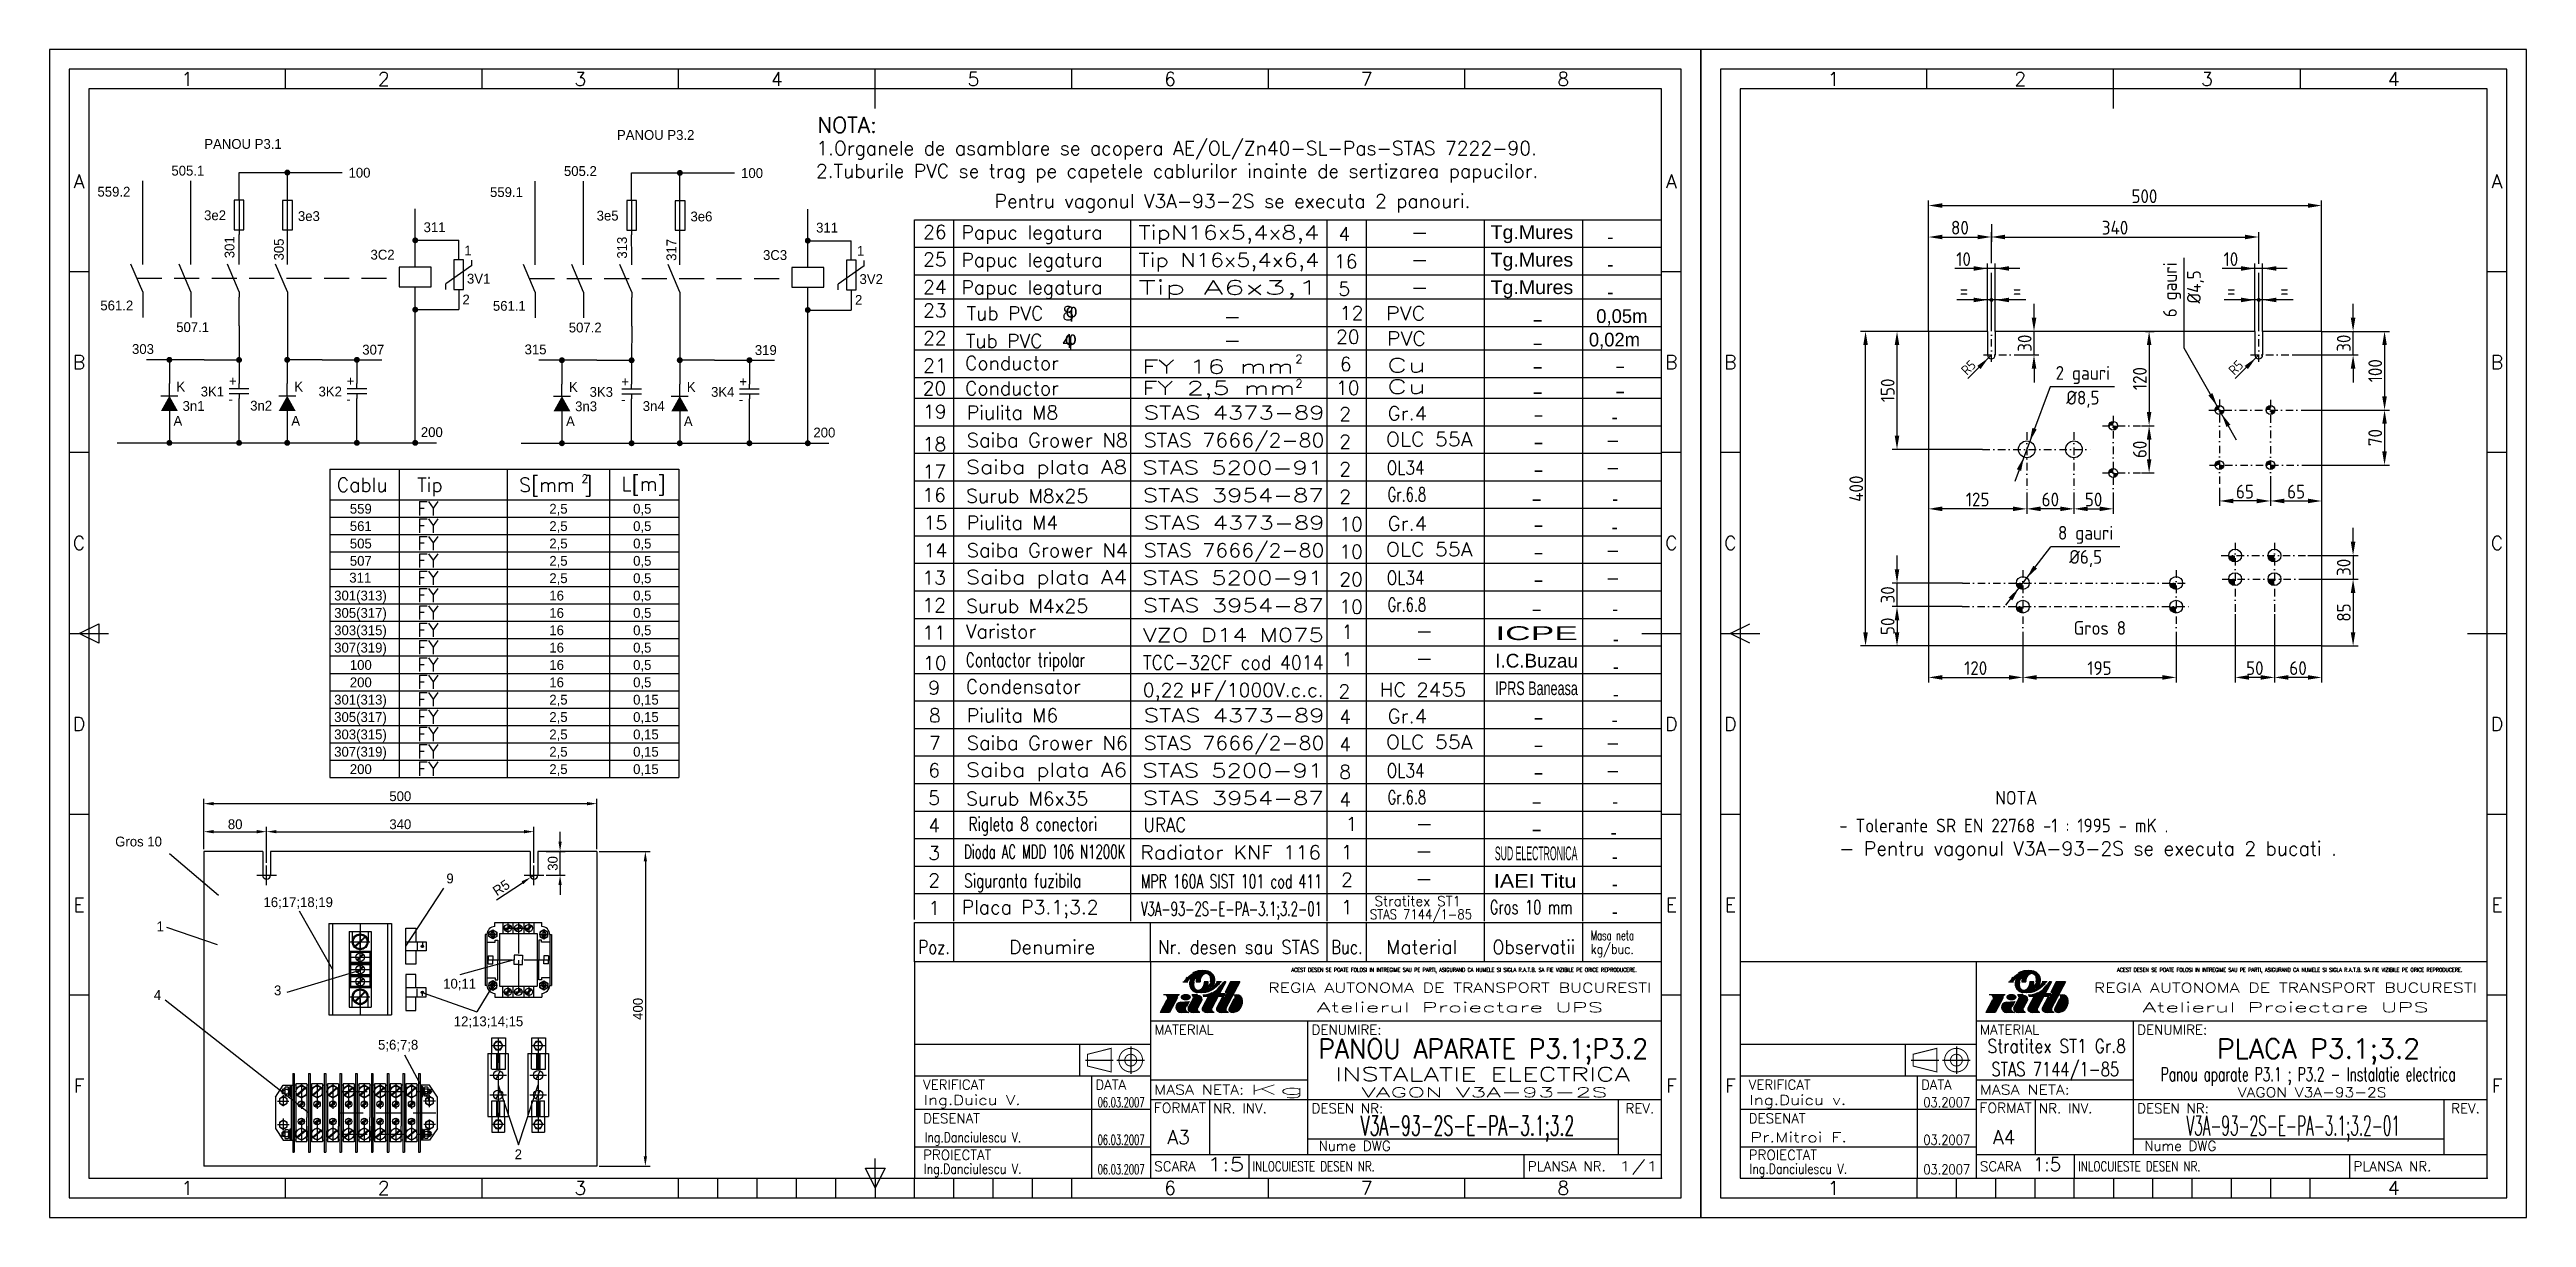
# Model space of a CAD drawing. Header units: millimetres. Extents: x 11 to 641, y 7 to 304.
import ezdxf
from ezdxf.enums import TextEntityAlignment as Align

# ---------------------------------------------------------------- set-up
doc = ezdxf.new("R2010")
doc.units = ezdxf.units.MM
for name, pattern in [('DASHDOT', [25.4, 12.7, -6.35, 0, -6.35]), ('DASHDOT2', [12.7, 6.35, -3.175, 0, -3.175]), ('DASHED2', [9.525, 6.35, -3.175]), ('HIDDEN', [9.525, 6.35, -3.175])]:
    doc.linetypes.add(name, pattern=pattern)
for name, color, linetype in [('COTE', 1, 'DASHDOT2'), ('LIN_GR', 3, 'Continuous'), ('LIN_SUB', 7, 'Continuous')]:
    doc.layers.add(name, color=color, linetype=linetype)
doc.styles.add('ISO', font='SIMPLEX.shx')
doc.styles.add('ISOCP', font='SIMPLEX.SHX')
doc.styles.add('ISOCPR', font='isocp.shx')
doc.styles.add('ROMANC', font='romanc')
doc.dimstyles.new('ISO-25', dxfattribs={"dimtxt": 2.5, "dimasz": 2.5, "dimexe": 1.25, "dimexo": 0.625, "dimtad": 1, "dimtxsty": 'Standard', "dimcen": 2.5, "dimadec": 0, "dimazin": 0, "dimtfac": 1, "dimtmove": 0, "dimatfit": 3, "dimfxl": 0, "dimarcsym": 0})

msp = doc.modelspace()

# ---------------------------------------------------------------- texts
at = {"color": 50, "style": 'ISO'}
for s, p in [('1', (464.3256, 296.6806)), ('2', (511.8256, 296.6806)), ('3', (559.3256, 296.6806)), ('4', (606.8256, 296.6806)), ('A', (633.0756, 270.6806)), ('B', (438.0756, 224.6806)), ('B', (633.0756, 224.6806)), ('C', (438.0756, 178.6806)), ('C', (633.0756, 178.6806)), ('D', (438.0756, 132.6806)), ('D', (633.0756, 132.6806)), ('E', (438.0756, 86.6806)), ('E', (633.0756, 86.6806)), ('F', (438.0756, 40.6806)), ('F', (633.0756, 40.6806)), ('1', (464.3256, 14.6806)), ('4', (606.8256, 14.6806))]:
    msp.add_text(s, height=3.5, dxfattribs=at).set_placement(p, align=Align.MIDDLE)
at = {"color": 2}
for s, p in [('PANOU P3.2', (154.8977, 281.2154)), ('PANOU P3.1', (49.9382, 278.9319)), ('505.1', (41.5704, 272.1295)), ('100', (86.6282, 271.6163)), ('505.2', (141.415, 272.0338)), ('100', (186.4729, 271.5205)), ('559.2', (22.7655, 266.7752)), ('559.1', (122.6101, 266.6795)), ('3e2', (49.8851, 260.7928)), ('3e3', (73.7543, 260.5744)), ('311', (105.709, 257.7445)), ('3e5', (149.7297, 260.6971)), ('3e6', (173.5989, 260.4787)), ('311', (205.5537, 257.6487)), ('3C2', (92.2124, 250.7694)), ('1', (116.0825, 251.8193)), ('3C3', (192.0571, 250.6736)), ('1', (215.9272, 251.7235)), ('3V1', (116.746, 244.6523)), ('3V2', (216.5906, 244.5565)), ('561.2', (23.4986, 237.8449)), ('2', (115.5978, 239.3624)), ('561.1', (123.3432, 237.7491)), ('2', (215.4424, 239.2667)), ('507.1', (42.7968, 232.3401)), ('507.2', (142.6414, 232.2443)), ('303', (31.5587, 226.7679)), ('307', (90.1255, 226.6059)), ('315', (131.4033, 226.6721)), ('319', (189.9702, 226.5102)), ('+', (56.1894, 218.6033)), ('+', (86.1561, 218.6077)), ('+', (156.034, 218.5076)), ('+', (186.0008, 218.512)), ('K', (42.8475, 217.2148)), ('3n1', (44.4146, 212.3016)), ('3K1', (49.027, 215.9639)), ('-', (56.0967, 214.0676)), ('3n2', (61.6158, 212.3644)), ('K', (72.8143, 217.2192)), ('3K2', (78.9938, 215.9683)), ('-', (86.0635, 214.072)), ('K', (142.6921, 217.1191)), ('3n3', (144.2592, 212.2059)), ('3K3', (147.9387, 215.8682)), ('-', (155.9414, 213.9718)), ('3n4', (161.4604, 212.2687)), ('K', (172.6589, 217.1235)), ('3K4', (178.8384, 215.8725)), ('-', (185.9081, 213.9762)), ('A', (42.1063, 208.5136)), ('A', (72.073, 208.518)), ('200', (105.0171, 205.6364)), ('A', (141.9509, 208.4179)), ('A', (171.9177, 208.4223)), ('200', (204.8618, 205.5407)), ('559', (86.9563, 186.1491)), ('561', (86.9563, 181.7352)), ('2,5', (137.6973, 186.1491)), ('2,5', (137.6973, 181.7352)), ('0,5', (159.0112, 186.1491)), ('0,5', (159.0112, 181.7352)), ('505', (86.9563, 177.3212)), ('2,5', (137.6973, 177.3212)), ('0,5', (159.0112, 177.3212)), ('311', (86.8191, 168.6289)), ('507', (86.9563, 172.9073)), ('2,5', (137.6973, 172.9073)), ('2,5', (137.6973, 168.4934)), ('0,5', (159.0112, 172.9073)), ('0,5', (159.0112, 168.4934)), ('301(313)', (82.9777, 164.0795)), ('16', (137.6973, 164.0795)), ('0,5', (159.0112, 164.0795)), ('305(317)', (82.9777, 159.6656)), ('303(315)', (82.9777, 155.2517)), ('16', (137.6973, 159.6656)), ('16', (137.6973, 155.2517)), ('0,5', (159.0112, 159.6656)), ('0,5', (159.0112, 155.2517)), ('307(319)', (82.9777, 150.8378)), ('16', (137.6973, 150.8378)), ('0,5', (159.0112, 150.8378)), ('100', (86.9563, 146.4239)), ('16', (137.6973, 146.4239)), ('0,5', (159.0112, 146.4239)), ('301(313)', (82.9777, 137.596)), ('200', (86.9563, 142.0099)), ('2,5', (137.6973, 137.596)), ('16', (137.6973, 142.0099)), ('0,5', (159.0112, 142.0099)), ('0,15', (159.0112, 137.596)), ('305(317)', (82.9777, 133.1821)), ('2,5', (137.6973, 133.1821)), ('0,15', (159.0112, 133.1821)), ('303(315)', (82.9777, 128.7682)), ('307(319)', (82.9777, 124.3543)), ('2,5', (137.6973, 128.7682)), ('2,5', (137.6973, 124.3543)), ('0,15', (159.0112, 128.7682)), ('0,15', (159.0112, 124.3543)), ('200', (86.9563, 119.9404)), ('2,5', (137.6973, 119.9404)), ('0,15', (159.0112, 119.9404))]:
    msp.add_text(s, height=2.5, dxfattribs=at).set_placement(p)
at = {"color": 50}
for s, width, p, p2 in [('Tg.Mures', 0.857143, (377.1147, 255.9932), (398.1147, 255.9932)), ('Tg.Mures', 0.857143, (377.1147, 248.9932), (398.1147, 248.9932)), ('Tg.Mures', 0.857143, (377.1147, 241.9932), (398.1147, 241.9932)), ('    -    ', 0.666667, (378.5813, 233.8283), (399.5813, 233.8283)), ('    -    ', 0.666667, (378.5813, 227.8543), (399.5813, 227.8543)), ('    -    ', 0.666667, (378.5813, 221.8802), (399.5813, 221.8802)), ('    -    ', 0.666667, (399.5747, 222.0093), (420.5747, 222.0093)), ('    -    ', 0.666667, (378.5813, 215.4599), (399.5813, 215.4599)), ('    -    ', 0.666667, (399.5747, 215.589), (420.5747, 215.589)), ('    -    ', 0.666667, (378.8016, 209.6358), (399.8016, 209.6358)), ('    -    ', 0.666667, (378.8016, 202.6358), (399.8016, 202.6358)), ('    -    ', 0.666667, (378.8016, 195.6358), (399.8016, 195.6358)), ('    -    ', 0.666667, (378.3012, 188.2248), (399.3012, 188.2248)), ('    -    ', 0.666667, (378.8016, 181.6358), (399.8016, 181.6358)), ('    -    ', 0.666667, (378.8016, 174.6358), (399.8016, 174.6358)), ('    -    ', 0.666667, (378.8016, 167.6358), (399.8016, 167.6358)), ('ICPE', 1.8, (378.3012, 154.0148), (399.3012, 154.0148)), ('    -    ', 0.666667, (378.3012, 160.2248), (399.3012, 160.2248)), ('I.C.Buzau', 0.857143, (378.3012, 147.0148), (399.3012, 147.0148)), ('IPRS Baneasa', 0.529412, (378.3012, 140.0148), (399.3012, 140.0148)), ('    -    ', 0.666667, (378.8016, 132.6358), (399.8016, 132.6358)), ('    -    ', 0.666667, (378.8016, 125.6358), (399.8016, 125.6358)), ('    -    ', 0.666667, (378.8016, 118.6358), (399.8016, 118.6358)), ('    -    ', 0.666667, (378.3012, 111.2248), (399.3012, 111.2248)), ('SUD ELECTRONICA', 0.418605, (378.1911, 98.0148), (399.1911, 98.0148)), ('    -    ', 0.666667, (378.3012, 104.2248), (399.3012, 104.2248)), ('IAEI Titu', 0.818182, (377.9301, 91.0074), (398.9301, 91.0074))]:
    msp.add_text(s, height=3.5, dxfattribs=dict(at, width=width)).set_placement(p, p2, align=Align.FIT)
at = {"color": 2}
for s, p in [('301', (57.6021, 251.1079)), ('305', (70.1516, 250.5435)), ('313', (157.4467, 251.0122)), ('317', (169.9962, 250.4478))]:
    msp.add_text(s, height=2.5, rotation=90, dxfattribs=at).set_placement(p)
at = {"color": 50}
for s, p in [('-', (407.558, 254.8108)), ('-', (407.558, 247.8108)), ('-', (407.558, 240.8108)), ('0,05m', (410.4845, 234.6479)), ('0,02m', (408.6053, 228.6738)), ('-', (408.6729, 209.0061)), ('-', (408.8012, 188.2248)), ('-', (408.6729, 181.0061)), ('-', (408.8012, 160.2248)), ('-', (408.9808, 152.5327)), ('-', (408.9808, 145.5327)), ('-', (408.9808, 138.5327)), ('-', (408.6729, 132.0061)), ('-', (408.8012, 111.2248)), ('-', (408.4092, 103.3892)), ('-', (408.6911, 97.2248)), ('-', (408.6911, 90.2248)), ('-', (408.6911, 83.2248))]:
    msp.add_text(s, height=3.5, dxfattribs=at).set_placement(p, align=Align.CENTER)
at = {"color": 2, "style": 'ISOCPR'}
for s, p in [('Gros 8', (525.4001, 155.3354)), ('- Tolerante SR EN 22768 -1 : 1995 - mK .', (465.7811, 105.106))]:
    msp.add_text(s, height=3.5, dxfattribs=at).set_placement(p)
at = {"color": 1}
for s, p in [('Gros 10', (27.2716, 101.528)), ('9', (111.5166, 92.1409)), ('16;17;18;19', (64.9982, 86.1084)), ('1', (37.7981, 79.9563)), ('4', (37.1103, 62.5072)), ('3', (67.6716, 63.6668)), ('10;11', (110.7006, 65.3806)), ('12;13;14;15', (113.4014, 55.8014)), ('5;6;7;8', (94.134, 49.8429)), ('2', (128.884, 21.9921))]:
    msp.add_text(s, height=2.5, dxfattribs=at).set_placement(p)
msp.add_text('30', height=2.5, rotation=90, dxfattribs=at).set_placement((139.8085, 95.3461))
at = {"color": 1, "char_height": 3.5, "attachment_point": 5, "rotation": 90, "style": 'ISOCPR'}
for s, insert in [('6 gauri', (550.4334, 243.0746)), ('%%c4,5', (556.4047, 243.8112))]:
    msp.add_mtext(s, dxfattribs=dict(at, insert=insert))
at = {"color": 1, "char_height": 3.5, "attachment_point": 5, "style": 'ISOCPR'}
for s, insert in [('=', (497.5048, 242.8841)), ('=', (511.0141, 242.8841)), ('=', (565.5048, 242.8841)), ('=', (579.0141, 242.8841)), ('2 gauri', (527.7361, 221.4165)), ('%%c8,5', (527.7398, 215.2386)), ('8 gauri', (528.4489, 180.7624)), ('%%c6,5', (528.4489, 174.7433))]:
    msp.add_mtext(s, dxfattribs=dict(at, insert=insert))
at = {"layer": 'COTE', "color": 6, "style": 'ISOCPR'}
msp.add_text('NOTA', height=3.5, dxfattribs=at).set_placement((505.4594, 112.1583))
at = {"layer": 'COTE', "color": 1, "linetype": 'Continuous', "char_height": 3.5, "attachment_point": 5, "style": 'ISOCPR'}
for insert in [(497.4021, 250.8841), (565.4021, 250.8841)]:
    msp.add_mtext('10', dxfattribs=dict(at, insert=insert))
at = {"layer": 'COTE', "color": 1, "linetype": 'Continuous', "char_height": 2.5, "attachment_point": 5, "rotation": 45.1526878, "style": 'ISOCPR'}
for insert in [(498.6598, 223.3189), (566.6598, 223.3189)]:
    msp.add_mtext('R5', dxfattribs=dict(at, insert=insert))
at = {"layer": 'LIN_GR', "color": 3, "style": 'ISOCP'}
for s, height, p in [('NOTA:', 4, (205.8956, 283.0145)), ('15', 3.5, (232.8929, 182.0927)), ('14', 3.5, (232.8929, 175.0927)), ('8', 3.5, (234.2401, 133.0927)), ('7', 3.5, (234.2401, 126.0927))]:
    msp.add_text(s, height=height, dxfattribs=at).set_placement(p)
for s, p in [('26', (235.7551, 256.0591)), ('25', (235.7551, 249.0591)), ('24', (235.7551, 242.0591)), ('23', (235.7551, 236.085)), ('22', (235.7551, 229.085)), ('21', (235.7551, 222.085)), ('20', (235.632, 216.2965)), ('19', (235.743, 210.3501)), ('18', (235.645, 202.0756)), ('17', (235.645, 195.0756)), ('16', (235.5756, 189.1327)), ('13', (235.5756, 168.1327)), ('12', (235.5756, 161.1327)), ('11', (235.5756, 154.1327)), ('10', (235.7551, 146.4405)), ('9', (235.5756, 140.1327)), ('6', (235.5756, 119.1327)), ('5', (235.5756, 112.1327)), ('4', (235.5756, 105.1327)), ('3', (235.5756, 98.1327)), ('2', (235.5756, 91.1327)), ('1', (235.5756, 84.1327))]:
    msp.add_text(s, height=3.5, dxfattribs=at).set_placement(p, align=Align.CENTER)
at = {"layer": 'LIN_SUB', "color": 2, "style": 'ISOCP'}
for s, height, p in [('1.Organele de asamblare se acopera AE/OL/Zn40-SL-Pas-STAS 7222-90.', 3.5, (205.5894, 277.3562)), ('2.Tuburile PVC se trag pe capetele cablurilor inainte de sertizarea papucilor.', 3.5, (205.5012, 271.5404)), ('Pentru vagonul V3A-93-2S se executa 2 panouri.', 3.5, (250.953, 263.8893)), ('Tip', 3.5, (104.0889, 191.738)), ('S[mm ]', 3.5, (130.0294, 191.738)), ('2', 2.1, (145.8375, 193.9968)), ('L[m]', 3.5, (156.0319, 191.9902)), ('Cablu', 3.5, (83.6403, 191.738)), ('FY', 3.5, (104.0889, 185.7153)), ('FY', 3.5, (104.0889, 181.3014)), ('FY', 3.5, (104.0889, 176.8875)), ('FY', 3.5, (104.0889, 172.4736)), ('FY', 3.5, (104.0889, 168.0596)), ('FY', 3.5, (104.0889, 163.6457)), ('FY', 3.5, (104.0889, 159.2318)), ('FY', 3.5, (104.0889, 154.8179)), ('FY', 3.5, (104.0889, 150.404)), ('FY', 3.5, (104.0889, 145.9901)), ('FY', 3.5, (104.0889, 141.5762)), ('FY', 3.5, (104.0889, 137.1623)), ('FY', 3.5, (104.0889, 132.7483)), ('FY', 3.5, (104.0889, 128.3344)), ('FY', 3.5, (104.0889, 123.9205)), ('FY', 3.5, (104.0889, 119.5066)), ('- Pentru vagonul V3A-93-2S se executa 2 bucati .', 3.5, (465.7652, 99.2578))]:
    msp.add_text(s, height=height, dxfattribs=at).set_placement(p)
at = {"layer": 'LIN_SUB', "color": 50, "style": 'ISOCP'}
for s, p in [('Papuc legatura', (242.5083, 255.9415)), ('4', (338.3801, 255.5498)), ('Papuc legatura', (242.5083, 248.9415)), ('16', (337.2556, 248.5498)), ('Papuc legatura', (242.5083, 241.9415)), ('5', (338.3801, 241.5498)), ('Tub PVC  8', (243.8527, 235.3596)), ('12', (338.749, 235.4097)), ('Tub PVC  4', (243.6428, 228.3373)), ('20', (337.7947, 229.3872)), ('Conductor', (243.4326, 222.7087)), ('6', (338.749, 222.4357)), ('Conductor', (243.4326, 216.2884)), ('10', (337.7947, 216.4132)), ('Piulita M8', (243.8631, 210.1188)), ('2', (338.6103, 209.7271)), ('2', (338.6103, 202.7271)), ('2', (338.6103, 195.7271)), ('Surub M8x25', (243.6911, 188.9231)), ('2', (338.6103, 188.7271)), ('Piulita M4', (243.8631, 182.1188)), ('10', (338.6103, 181.7271)), ('10', (338.6103, 174.7271)), ('20', (338.6103, 167.7271)), ('Surub M4x25', (243.6911, 160.9231)), ('10', (338.6103, 160.7271)), ('Varistor', (243.6528, 154.4643)), ('Condensator', (243.6528, 140.4643)), ('2', (338.4001, 139.1962)), ('Piulita M6', (243.8631, 133.1188)), ('4', (338.6103, 132.7271)), ('4', (338.6103, 125.7271)), ('8', (338.6103, 118.7271)), ('Surub M6x35', (243.6911, 111.9231)), ('4', (338.6103, 111.7271)), ('1', (340.2523, 105.5151)), ('Placa P3.1;3.2', (242.5756, 84.3327))]:
    msp.add_text(s, height=3.5, dxfattribs=at).set_placement(p)
for s, width, p, p2 in [('TipN16x5,4x8,4', 1.189655, (287.5083, 255.9178), (333.5083, 255.9178)), ('Tip N16x5,4x6,4', 1.099602, (287.5083, 248.9178), (333.5083, 248.9178)), ('   -   ', 0.942857, (347.7389, 256.0115), (369.7389, 256.0115)), ('   -   ', 0.942857, (347.7389, 249.0115), (369.7389, 249.0115)), ('Tip A6x3,1', 1.746835, (287.5083, 241.9178), (333.5083, 241.9178)), ('   -   ', 0.942857, (347.7389, 242.0115), (369.7389, 242.0115)), ('   -   ', 0.942857, (300.0775, 234.5244), (322.0775, 234.5244)), ('PVC', 1.072691, (350.4878, 235.354), (360.4996, 235.354)), ('   -   ', 0.942857, (300.0775, 228.5503), (322.0775, 228.5503)), ('PVC', 1.072691, (350.6977, 228.9606), (360.7095, 228.9606)), ('FY 16 mm  ', 1.314286, (288.4326, 221.8085), (334.4326, 221.8085)), ('Cu', 1.87721, (350.6977, 222.148), (360.7095, 222.148)), ('FY 2,5 mm  ', 1.232143, (288.4326, 216.3543), (334.4326, 216.3543)), ('Cu', 1.87721, (350.6977, 216.6937), (360.7095, 216.6937)), ('STAS 4373-89', 1.159664, (288.8631, 210.0951), (334.8631, 210.0951)), ('Gr.4', 1.018148, (350.9179, 209.9036), (360.9297, 209.9036)), ('Saiba Grower N8', 0.928302, (243.8631, 203.0951), (284.8631, 203.0951)), ('STAS 7666/2-80', 0.982206, (288.8631, 203.0951), (334.8631, 203.0951)), ('OLC 55A', 0.977778, (350.4642, 203.3569), (372.4642, 203.3569)), ('Saiba plata A8', 1.033613, (243.6911, 196.267), (284.6911, 196.267)), ('STAS 5200-91', 1.2, (288.519, 196.0951), (334.519, 196.0951)), ('OL34', 0.778865, (350.6911, 196.1014), (360.2971, 196.1014)), ('STAS 3954-87', 1.154812, (288.6403, 189.0777), (334.6403, 189.0777)), ('Gr.6.8', 0.668788, (350.9179, 189.267), (360.7268, 189.267)), ('STAS 4373-89', 1.159664, (288.8631, 182.0951), (334.8631, 182.0951)), ('Gr.4', 1.018148, (350.9179, 181.9036), (360.9297, 181.9036)), ('Saiba Grower N4', 0.924812, (243.8631, 175.0951), (284.8631, 175.0951)), ('STAS 7666/2-80', 0.982206, (288.8631, 175.0951), (334.8631, 175.0951)), ('OLC 55A', 0.977778, (350.4642, 175.3569), (372.4642, 175.3569)), ('Saiba plata A4', 1.029289, (243.6911, 168.267), (284.6911, 168.267)), ('STAS 5200-91', 1.2, (288.519, 168.0951), (334.519, 168.0951)), ('OL34', 0.778865, (350.6911, 168.1014), (360.2971, 168.1014)), ('STAS 3954-87', 1.154812, (288.6403, 161.0777), (334.6403, 161.0777)), ('Gr.6.8', 0.668788, (350.9179, 161.267), (360.7268, 161.267)), ('VZO D14 M075', 1.174468, (288.6528, 153.5641), (334.6528, 153.5641)), ('   -   ', 0.942857, (348.8732, 154.6353), (370.8732, 154.6353)), ('TCC-32CF cod 4014', 0.836364, (288.6528, 146.5641), (334.6528, 146.5641)), ('   -   ', 0.942857, (348.8732, 147.6353), (370.8732, 147.6353)), ('0,22  F/1000V.c.c.', 0.913907, (288.6528, 139.5641), (334.6528, 139.5641)), ('HC 2455', 0.970588, (348.8834, 139.6579), (370.8834, 139.6579)), ('STAS 4373-89', 1.159664, (288.8631, 133.0951), (334.8631, 133.0951)), ('Gr.4', 1.018148, (350.9179, 132.9036), (360.9297, 132.9036)), ('Saiba Grower N6', 0.931818, (243.8631, 126.0951), (284.8631, 126.0951)), ('STAS 7666/2-80', 0.982206, (288.8631, 126.0951), (334.8631, 126.0951)), ('OLC 55A', 0.977778, (350.4642, 126.3569), (372.4642, 126.3569)), ('Saiba plata A6', 1.037975, (243.6911, 119.267), (284.6911, 119.267)), ('STAS 5200-91', 1.2, (288.519, 119.0951), (334.519, 119.0951)), ('OL34', 0.778865, (350.6911, 119.1014), (360.2971, 119.1014)), ('STAS 3954-87', 1.154812, (288.6403, 112.0777), (334.6403, 112.0777)), ('Gr.6.8', 0.668788, (350.9179, 112.267), (360.7268, 112.267)), ('   -   ', 0.942857, (348.8732, 105.6353), (370.8732, 105.6353)), ('   -   ', 0.942857, (348.7631, 98.6353), (370.7631, 98.6353)), ('MPR 160A SIST 101 cod 411', 0.60793, (288.1911, 90.9125), (334.1911, 90.9125)), ('   -   ', 0.942857, (348.7631, 91.6353), (370.7631, 91.6353)), ('V3A-93-2S-E-PA-3.1;3.2-01', 0.557576, (288.1911, 83.9125), (334.1911, 83.9125)), ('Gros 10 mm', 0.642857, (376.9115, 84.3349), (397.9115, 84.3349))]:
    msp.add_text(s, height=3.5, dxfattribs=dict(at, width=width)).set_placement(p, p2, align=Align.FIT)
for s, height, p in [('2', 2.1, (328.3907, 224.4651)), ('2', 2.1, (328.3907, 218.238)), ('1', 3.5, (340.6857, 154.3443)), ('1', 3.5, (340.6857, 147.3327)), ('1', 3.5, (340.5756, 98.3327)), ('2', 3.5, (340.5756, 91.3327)), ('1', 3.5, (340.5756, 84.3327))]:
    msp.add_text(s, height=height, dxfattribs=at).set_placement(p, align=Align.CENTER)
at = {"layer": 'LIN_SUB', "color": 2, "style": 'ISOCP', "width": 0.942857}
for p in [(408.2238, 203.1159), (408.2238, 196.1159), (408.2238, 175.1159), (408.2238, 168.1159), (408.2238, 126.1159), (408.2238, 119.1159)]:
    msp.add_text('-', height=3.5, dxfattribs=at).set_placement(p, align=Align.CENTER)
at = {"layer": 'LIN_SUB', "color": 2, "style": 'ISOCP'}
for s, width, p in [('Contactor tripolar', 0.724138, (243.6528, 147.2452)), ('Rigleta 8 conectori', 0.724138, (244.3216, 105.4654)), ('URAC', 0.884519, (288.8251, 105.2738)), ('Siguranta fuzibila', 0.724138, (243.1911, 91.0844))]:
    msp.add_text(s, height=3.5, dxfattribs=dict(at, width=width)).set_placement(p)
for s, height, width, p, p2 in [('Dioda AC MDD 106 N1200K', 3.5, 0.560364, (243.1911, 98.4283), (284.1911, 98.4283)), ('Stratitex ST1', 2.5, 0.928643, (347.5756, 86.366), (369.5756, 86.366)), ('STAS 7144/1-85', 2.5, 0.8, (346.3977, 83.014), (372.3977, 83.014)), ('Poz.', 3.5, 0.813559, (231.5756, 74.1806), (239.5756, 74.1806)), ('Nr. desen sau STAS', 3.5, 0.763975, (292.5756, 74.1806), (333.5756, 74.1806)), ('Buc.', 3.5, 0.8, (336.5756, 74.1806), (344.5756, 74.1806)), ('Material', 3.5, 0.93913, (350.5756, 74.1806), (368.5756, 74.1806)), ('Observatii', 3.5, 0.851351, (377.5756, 74.1806), (398.5756, 74.1806)), ('Masa neta', 2.5, 0.573913, (402.5756, 77.6806), (413.5756, 77.6806)), ('kg/buc.', 2.5, 0.796552, (402.5756, 74.1806), (413.5756, 74.1806))]:
    msp.add_text(s, height=height, dxfattribs=dict(at, width=width)).set_placement(p, p2, align=Align.FIT)
at = {"layer": 'LIN_SUB', "color": 50, "style": 'ISOCP'}
msp.add_text('Radiator KNF 116', height=3.5, dxfattribs=at).set_placement((288.0191, 98.2563), (334.0191, 98.2563), align=Align.FIT)
at = {"layer": 'LIN_SUB', "color": 2, "style": 'ISOCP'}
msp.add_text('Denumire', height=3.5, dxfattribs=at).set_placement((265.5756, 74.1806), align=Align.CENTER)
at = {"layer": 'LIN_SUB', "color": 50, "char_height": 3.5, "attachment_point": 1, "style": 'ISOCP'}
for s, insert, width in [('{\\fSymbol|b0|i0|c2|p18;f}', (269.0077, 239.5523), 12.2618), ('{\\fSymbol|b0|i0|c2|p18;f}', (268.7978, 232.53), 12.2618), ('{\\fSymbol|b0|i0|c2|p18;m}', (300.8321, 143.9396), 22.7088)]:
    msp.add_mtext(s, dxfattribs=dict(at, insert=insert, width=width))

# ---------------------------------------------------------------- blocks, each defined once
blk = doc.blocks.new('a3')
at = {"color": 70}
for p, q in [((-360, 287), (-360, 292)), ((-310, 287), (-310, 292)), ((-260, 287), (-260, 292)), ((-210, 282), (-210, 292)), ((-160, 287), (-160, 292)), ((-110, 287), (-110, 292)), ((-60, 287), (-60, 292)), ((-410, 240.5), (-415, 240.5)), ((-5, 240.5), (-10, 240.5)), ((-410, 194.5), (-415, 194.5)), ((-5, 194.5), (-10, 194.5)), ((-415, 148.5), (-405, 148.5)), ((-412.5, 148.5), (-407.5, 151)), ((-407.5, 146), (-412.5, 148.5)), ((-407.5, 151), (-407.5, 146)), ((-15, 148.5), (-5, 148.5)), ((-410, 102.5), (-415, 102.5)), ((-5, 102.5), (-10, 102.5)), ((-410, 56.5), (-415, 56.5)), ((-5, 56.5), (-10, 56.5)), ((-210, 10), (-210, 15)), ((-360, 5), (-360, 10)), ((-310, 5), (-310, 10)), ((-260, 5), (-260, 10)), ((-250, 5), (-250, 10)), ((-240, 5), (-240, 10)), ((-230, 5), (-230, 10)), ((-220, 5), (-220, 10)), ((-212.5, 12.5), (-207.5, 12.5)), ((-210, 7.5), (-212.5, 12.5)), ((-207.5, 12.5), (-210, 7.5)), ((-210, 10), (-210, 5)), ((-200, 5), (-200, 10)), ((-190, 5), (-190, 10)), ((-180, 5), (-180, 10)), ((-170, 5), (-170, 10)), ((-160, 5), (-160, 10)), ((-110, 5), (-110, 10)), ((-60, 5), (-60, 10)), ((-260, 5), (-160, 5))]:
    blk.add_line(p, q, dxfattribs=at)
at = {"color": 240}
for points in [[(0, 297), (-420, 297), (-420, 0), (0, 0)], [(-5, 292), (-415, 292), (-415, 5), (-5, 5)]]:
    blk.add_lwpolyline(points, close=True, dxfattribs=at)
at = {"color": 70}
blk.add_lwpolyline([(-10, 287), (-410, 287), (-410, 10), (-10, 10)], close=True, dxfattribs=at)
at = {"color": 50}
for s, style, p in [('1', 'ISOCP', (-385, 289.5)), ('2', 'ISO', (-335, 289.5)), ('3', 'ISO', (-285, 289.5)), ('4', 'ISO', (-235, 289.5)), ('5', 'ISO', (-185, 289.5)), ('6', 'ISO', (-135, 289.5)), ('7', 'ISO', (-85, 289.5)), ('8', 'ISO', (-35, 289.5)), ('A', 'ISO', (-412.5, 263.5)), ('A', 'ISO', (-7.5, 263.5)), ('B', 'ISO', (-412.5, 217.5)), ('B', 'ISO', (-7.5, 217.5)), ('C', 'ISO', (-412.5, 171.5)), ('C', 'ISO', (-7.5, 171.5)), ('D', 'ISO', (-412.5, 125.5)), ('D', 'ISO', (-7.5, 125.5)), ('E', 'ISO', (-412.5, 79.5)), ('E', 'ISO', (-7.5, 79.5)), ('F', 'ISO', (-412.5, 33.5)), ('F', 'ISO', (-7.5, 33.5)), ('1', 'ISOCP', (-385, 7.5)), ('2', 'ISO', (-335, 7.5)), ('3', 'ISO', (-285, 7.5)), ('6', 'ISO', (-135, 7.5)), ('7', 'ISO', (-85, 7.5)), ('8', 'ISO', (-35, 7.5))]:
    blk.add_text(s, height=3.5, dxfattribs=dict(at, style=style)).set_placement(p, align=Align.MIDDLE)
blk = doc.blocks.new('ind3_12')
at = {"color": 70}
for p, q in [((0, 55), (-190, 55)), ((-190, 55), (-190, 0)), ((-130, 55), (-130, 0)), ((-130, 40), (0, 40)), ((-190, 26), (-130, 26))]:
    blk.add_line(p, q, dxfattribs=at)
at = {"color": 40}
for p, q in [((-125.82, 45.38), (-127.54, 42.15)), ((-122.56, 46.63), (-126.68, 46.63)), ((-123.11, 45.94), (-125.13, 42.15)), ((-121.71, 49.9), (-120.46, 49.9)), ((-120.12, 44.91), (-120.81, 43.6)), ((-119.12, 45.67), (-120.36, 43.36)), ((-118.05, 46.63), (-119.46, 46.63)), ((-118.34, 49.9), (-117.36, 49.9)), ((-116.85, 45.42), (-118, 43.26)), ((-115.18, 46.28), (-116.74, 43.36)), ((-116.7, 46.63), (-116.29, 46.65)), ((-116.6, 46.28), (-115.18, 46.28)), ((-115.31, 49.9), (-116.29, 49.9)), ((-116.29, 46.65), (-115.69, 46.73)), ((-115.69, 46.73), (-115.27, 46.82)), ((-115.27, 46.82), (-114.78, 46.97)), ((-114.78, 46.97), (-114.27, 47.24)), ((-112.77, 46.28), (-114.38, 43.26)), ((-111.94, 49.9), (-113.19, 49.9)), ((-111.75, 45.93), (-113.13, 43.36)), ((-112.95, 48.16), (-112.68, 48.4)), ((-112.77, 46.28), (-111.36, 46.28)), ((-112.68, 48.4), (-112.61, 48.47)), ((-110.84, 49.9), (-112.41, 46.97)), ((-112.41, 46.97), (-110.99, 46.97)), ((-111.75, 45.93), (-111.15, 45.93)), ((-110.84, 49.9), (-111.36, 49.9)), ((-110.99, 46.97), (-111.36, 46.28)), ((-110.41, 47.32), (-111.15, 45.93)), ((-109.64, 49.9), (-111.01, 47.32)), ((-111.01, 47.32), (-110.41, 47.32)), ((-107.23, 49.9), (-110.77, 43.26)), ((-108.74, 45.59), (-109.99, 43.26)), ((-107.23, 49.9), (-109.64, 49.9)), ((-108.78, 46.63), (-108.09, 46.63)), ((-125.13, 42.15), (-127.54, 42.15)), ((-120.23, 42.15), (-122.21, 42.15)), ((-117.39, 42.15), (-119.15, 42.15)), ((-117.39, 42.15), (-117.72, 42.33)), ((-113.77, 42.15), (-115.53, 42.15)), ((-113.77, 42.15), (-114.1, 42.33)), ((-110.16, 42.15), (-111.92, 42.15)), ((-110.16, 42.15), (-110.49, 42.33))]:
    blk.add_line(p, q, dxfattribs=at)
at = {"color": 240}
for p, q in [((-90, 40), (-90, 6)), ((-130, 34), (-190, 34)), ((-148, 34), (-148, 26)), ((-135, 33.5), (-135, 26.5)), ((-146.5, 30), (-139.5, 30)), ((-145, 26), (-145, 0)), ((-138.5, 30), (-131.5, 30)), ((-130, 25), (-90, 25)), ((-130, 20), (0, 20)), ((-115, 20), (-115, 6)), ((-11, 20), (-11, 6)), ((-190, 17.5), (-130, 17.5)), ((-190, 8), (-130, 8)), ((-90, 10), (-11, 10)), ((-130, 6), (0, 6)), ((-105, 6), (-105, 0)), ((-35, 6), (-35, 0))]:
    blk.add_line(p, q, dxfattribs=at)
at = {"color": 40}
for points in [[(-114.74, 49.9, 0.04888), (-114.64, 50.37, 0.067418), (-114.64, 50.71, 0.012512), (-114.71, 51.12, 0.046313), (-114.74, 51.23, 0.02866), (-114.83, 51.43, 0.04799), (-114.9, 51.53, 0.027533), (-115.01, 51.65, 0.02878), (-115.12, 51.74, 0.020408), (-115.27, 51.85, 0.028785), (-115.38, 51.91, 0.02307), (-115.48, 51.96, 0.025276), (-115.58, 51.99, 0.029587), (-115.69, 52.01, 0.0261), (-115.8, 52.02, 0.034106), (-115.93, 52.02, 0.03305), (-116.05, 52, 0.031407), (-116.17, 51.97, 0.027201), (-116.3, 51.91, 0.027571), (-116.45, 51.82, 0.032433), (-116.58, 51.73, 0.017982), (-116.7, 51.62, 0.025528), (-116.79, 51.53, 0.009898), (-116.89, 51.41, 0.014131), (-116.96, 51.31, 0.005952), (-117.02, 51.22, 0.007874), (-117.06, 51.15, 0.013516), (-117.13, 51.03, 0.012262), (-117.2, 50.9, 0.010996), (-117.25, 50.78, 0.020912), (-117.28, 50.71, 0.006638), (-117.28, 50.69, 0.003922), (-117.3, 50.64, 0.014081), (-117.33, 50.52, 0.011261), (-117.36, 50.37, 0.018498), (-117.36, 50.34, 0.00311), (-117.38, 50.18, 0.039527), (-117.38, 50.07, 0.0256), (-117.36, 49.9)], [(-113.68, 49.9, 0.047001), (-113.61, 50.39, 0.072657), (-113.64, 50.71, 0.024176), (-113.81, 51.3, 0.05712), (-113.92, 51.53, 0.02409), (-114.05, 51.71, 0.014395), (-114.28, 51.99, 0.046768), (-114.45, 52.15, 0.031027), (-114.74, 52.35)], [(-119.97, 49.9, 0.047001), (-120.05, 49.4, 0.072657), (-120.01, 49.08, 0.024176), (-119.84, 48.49, 0.05712), (-119.73, 48.26, 0.02409), (-119.6, 48.09, 0.014395), (-119.38, 47.81, 0.046768), (-119.2, 47.65, 0.031027), (-118.91, 47.44)], [(-118.91, 49.9, 0.04888), (-119.02, 49.43, 0.067418), (-119.01, 49.08, 0.012512), (-118.94, 48.67, 0.046313), (-118.91, 48.56, 0.02866), (-118.82, 48.37, 0.04799), (-118.75, 48.26, 0.027533), (-118.64, 48.15, 0.02878), (-118.53, 48.05, 0.020408), (-118.39, 47.95, 0.028785), (-118.28, 47.88, 0.02307), (-118.17, 47.84, 0.025276), (-118.07, 47.8, 0.029587), (-117.97, 47.78, 0.0261), (-117.85, 47.77, 0.034106), (-117.73, 47.77, 0.03305), (-117.6, 47.79, 0.031407), (-117.48, 47.83, 0.027201), (-117.36, 47.88, 0.027571), (-117.2, 47.97, 0.032433), (-117.07, 48.06, 0.017982), (-116.95, 48.18, 0.025528), (-116.87, 48.26, 0.009898), (-116.76, 48.39, 0.014131), (-116.7, 48.48, 0.005952), (-116.63, 48.57, 0.007874), (-116.59, 48.64, 0.013516), (-116.52, 48.76, 0.012262), (-116.45, 48.9, 0.010996), (-116.4, 49.02, 0.020912), (-116.38, 49.08, 0.006638), (-116.37, 49.11, 0.003922), (-116.35, 49.16, 0.014081), (-116.32, 49.28, 0.011261), (-116.29, 49.42, 0.018498), (-116.29, 49.45, 0.00311), (-116.27, 49.61, 0.039527), (-116.27, 49.73, 0.0256), (-116.29, 49.9)]]:
    blk.add_lwpolyline(points, format="xyb", dxfattribs=at)
at = {"color": 40, "flags": 128}
blk.add_lwpolyline([(-108.71, 42.18, 0.07519), (-108.1, 42.37, 0.103495), (-107.27, 43.01, 0.091904), (-106.74, 43.94, 0.085107), (-106.54, 45.08, 0.085107)], format="xyb", dxfattribs=at)
at = {"color": 240}
for points in [[(-146, 31.5, 0.25, 0.25, 0), (-140, 33, 0.25, 0.25, 0), (-140, 27, 0.25, 0.25, 0), (-146, 28.5, 0.25, 0.25, 0)], [(-135, 31.5, 0.25, 0.25, 1), (-135, 28.5, 0.25, 0.25, 1)]]:
    blk.add_lwpolyline(points, format="xyseb", close=True, dxfattribs=at)
blk.add_lwpolyline([(-135, 33, 0.25, 0.25, 1), (-135, 27, 0.25, 0.25, 1), (-135, 33, 0.25, 0.25, 1)], format="xyseb", dxfattribs=at)
at = {"color": 40}
for centre, radius, start, end in [((-96.55, 26.7), 34.29, 134.68173, 135.48651), ((-117.71, 49.53), 2.3, 144.00024, 170.76003), ((-117.8, 49.83), 2.74, 113.91101, 122.24004), ((-115.81, 45.34), 7.65, 108.93252, 113.91101), ((-115.07, 49.86), 3.27, 161.79053, 179.28483), ((-117.59, 50.52), 2.17, 96.82108, 108.93252), ((-116.41, 40.67), 12.1, 91.69644, 96.82108), ((-116.61, 47.25), 5.51, 78.6042, 91.69644), ((-116, 50.28), 2.42, 58.80187, 78.6042), ((-122.21, 43.44), 1.29, 94.59794, 270), ((-177.94, 750.15), 707.62, 274.50891, 274.68697), ((-119.73, 46), 0.689, 331.92751, 66.48491), ((-117.66, 49.52), 2.42, 238.80187, 258.6042), ((-118.58, 49.94), 3.27, 341.79053, 359.28483), ((-115.94, 50.27), 2.3, 324.00024, 350.76003), ((-145.94, 81.79), 47.13, 315, 315.97302), ((-113.12, 49.86), 0.893, 316.89809, 318.65661), ((-115.09, 51.98), 4.23, 315.97302, 321.34019), ((-122.28, 57.73), 13.43, 321.34019, 324.35298), ((-108.09, 45.08), 1.55, 0, 90), ((-120.23, 42.84), 0.689, 201.87291, 270), ((-119.75, 43.03), 0.689, 151.92751, 234.46154), ((-119.15, 43.87), 1.72, 234.46154, 270), ((-117.39, 42.94), 0.689, 151.92751, 241.92751), ((-116.14, 43.03), 0.689, 151.92751, 234.46154), ((-115.53, 43.87), 1.72, 234.46154, 270), ((-113.78, 42.94), 0.689, 151.92751, 241.92751), ((-112.52, 43.03), 0.689, 151.92751, 234.46154), ((-111.92, 43.87), 1.72, 234.46154, 270), ((-110.16, 42.94), 0.689, 151.92751, 241.92751), ((-109.38, 42.94), 0.689, 151.92751, 242.78208), ((-108.99, 43.7), 1.55, 242.78208, 280.2311)]:
    blk.add_arc(centre, radius, start, end, dxfattribs=at)
blk.add_point((0, 0))
for points in [[(-121.71, 49.9), (-120.46, 49.9), (-121.21, 50.52), (-120.18, 50.33)], [(-121.21, 50.52), (-120.18, 50.33), (-120.72, 51.03), (-119.93, 50.59)], [(-120.72, 51.03), (-119.93, 50.59), (-120.22, 51.49), (-119.57, 50.88)], [(-120.22, 51.49), (-119.57, 50.88), (-119.6, 51.93), (-118.18, 50.88)], [(-119.84, 50.38), (-118.6, 50.45), (-119.97, 49.9), (-118.91, 49.9)], [(-119.57, 50.88), (-118.18, 50.88), (-119.84, 50.38), (-118.6, 50.45)], [(-119.6, 51.93), (-118.18, 50.88), (-118.87, 52.35), (-118.18, 50.88)], [(-118.87, 52.35), (-118.18, 50.88), (-118.21, 52.6), (-118.18, 50.88)], [(-117.31, 50.61), (-118.27, 50.54), (-117.37, 50.27), (-118.32, 50.22)], [(-117.09, 51.1), (-118.18, 50.88), (-117.31, 50.61), (-118.27, 50.54)], [(-118.21, 52.6), (-118.18, 50.88), (-117.81, 52.68), (-118.18, 50.88)], [(-116.87, 52.76), (-118.18, 50.88), (-116.31, 52.75), (-118.18, 50.88)], [(-117.81, 52.68), (-118.18, 50.88), (-116.87, 52.76), (-118.18, 50.88)], [(-116.08, 51.99), (-116.31, 52.75), (-116.62, 51.7), (-118.18, 50.88)], [(-116.62, 51.7), (-118.18, 50.88), (-117.09, 51.1), (-118.18, 50.88)], [(-115.84, 51.99), (-116.08, 51.99), (-116.32, 51.86)], [(-116.31, 52.75), (-115.41, 52.63), (-115.84, 52.71)], [(-115.54, 51.98), (-115.41, 52.63), (-116.08, 51.99), (-116.31, 52.75)], [(-115.84, 51.99), (-115.54, 51.98), (-115.91, 51.97), (-115.51, 51.96)], [(-115.73, 51.96), (-115.33, 51.85), (-115.51, 51.96)], [(-115.09, 51.72), (-114.87, 52.42), (-115.54, 51.98), (-115.41, 52.63)], [(-115.41, 52.63), (-114.87, 52.42), (-115.11, 52.53)], [(-114.87, 51.48), (-114.18, 51.87), (-115.09, 51.72), (-114.87, 52.42)], [(-114.87, 52.42), (-114.18, 51.87), (-114.48, 52.17)], [(-114.68, 50.99), (-113.86, 51.41), (-114.87, 51.48), (-114.18, 51.87)], [(-114.63, 50.55), (-113.67, 50.85), (-114.68, 50.99), (-113.86, 51.41)], [(-114.65, 50.25), (-113.62, 50.26), (-114.63, 50.55), (-113.67, 50.85)], [(-113.67, 50.85), (-113.62, 50.26), (-113.61, 50.56)], [(-125.82, 45.38), (-123.11, 45.94), (-127.54, 42.15), (-125.13, 42.15)], [(-126.68, 46.63), (-122.56, 46.63), (-126.26, 46.53), (-122.84, 46.34)], [(-126.26, 46.53), (-122.84, 46.34), (-125.96, 46.29), (-123.05, 46.05)], [(-123.05, 46.05), (-125.96, 46.29), (-123.11, 45.94), (-125.77, 45.87)], [(-125.76, 45.63), (-123.11, 45.94), (-125.82, 45.38)], [(-125.77, 45.87), (-123.11, 45.94), (-125.76, 45.63), (-123.11, 45.94)], [(-123.17, 44.3), (-120.81, 43.6), (-123.49, 43.38), (-120.95, 43.16)], [(-123.17, 44.3), (-123.49, 43.38), (-123.29, 44.14), (-123.45, 43.79)], [(-122.31, 44.73), (-120.12, 44.91), (-123.17, 44.3), (-120.81, 43.6)], [(-122.31, 44.73), (-123.17, 44.3), (-122.7, 44.64), (-123.04, 44.43)], [(-122.28, 46.18), (-122.28, 45.84), (-122.31, 46.03)], [(-122.2, 46.34), (-122.22, 45.73), (-122.28, 46.18), (-122.28, 45.84)], [(-122.07, 46.5), (-122.04, 45.53), (-122.2, 46.34), (-122.22, 45.73)], [(-121.94, 46.59), (-121.9, 45.43), (-122.07, 46.5), (-122.04, 45.53)], [(-121.78, 46.68), (-121.71, 45.34), (-121.94, 46.59), (-121.9, 45.43)], [(-121.62, 46.75), (-121.56, 45.28), (-121.78, 46.68), (-121.71, 45.34)], [(-121.46, 46.79), (-121.43, 45.25), (-121.62, 46.75), (-121.56, 45.28)], [(-121.33, 46.82), (-121.31, 45.23), (-121.46, 46.79), (-121.43, 45.25)], [(-121.21, 46.83), (-121.2, 45.22), (-121.33, 46.82), (-121.31, 45.23)], [(-121.21, 46.83), (-121.1, 46.84), (-121.09, 45.21)], [(-121.09, 45.21), (-120.9, 45.21), (-121.21, 46.83), (-121.2, 45.22)], [(-121.1, 46.84), (-120.91, 46.84), (-121.09, 45.21), (-120.9, 45.21)], [(-120.9, 45.21), (-120.91, 46.84), (-120.81, 45.22), (-120.81, 46.83)], [(-120.81, 45.22), (-120.81, 46.83), (-120.68, 45.23), (-120.69, 46.82)], [(-120.68, 45.23), (-120.69, 46.82), (-120.56, 45.25), (-120.55, 46.79)], [(-120.56, 45.25), (-120.55, 46.79), (-120.42, 45.29), (-120.43, 46.76)], [(-120.42, 45.29), (-120.43, 46.76), (-120.27, 45.34), (-120.27, 46.7)], [(-120.36, 43.36), (-116.85, 45.42), (-120.42, 42.88), (-118, 43.26)], [(-119.12, 45.67), (-116.78, 45.9), (-120.36, 43.36), (-116.85, 45.42)], [(-120.27, 45.34), (-120.27, 46.7), (-120.14, 45.41), (-120.13, 46.63)], [(-120.14, 45.41), (-120.13, 46.63), (-119.97, 45.52), (-119.99, 46.54)], [(-119.97, 49.9), (-118.91, 49.9), (-120.05, 49.4), (-119, 49.53)], [(-120.05, 49.4), (-119, 49.53), (-119.94, 48.79), (-119, 49.02)], [(-120.05, 49.4), (-119.94, 48.79), (-120.04, 49.24)], [(-120.04, 49.24), (-119.94, 48.79), (-120.03, 49.13)], [(-119.97, 45.52), (-119.99, 46.54), (-119.84, 45.65), (-119.88, 46.44)], [(-119.94, 48.79), (-119, 49.02), (-119.72, 48.25), (-118.92, 48.6)], [(-119.84, 45.65), (-119.88, 46.44), (-119.74, 45.8), (-119.77, 46.3)], [(-119.74, 45.8), (-119.77, 46.3), (-119.71, 45.9), (-119.72, 46.2)], [(-119.72, 48.25), (-118.92, 48.6), (-119.33, 47.76), (-118.75, 48.27)], [(-119.72, 46.2), (-119.71, 45.9), (-119.7, 46.13), (-119.69, 46.02)], [(-119.46, 46.63), (-118.05, 46.63), (-119.08, 46.21), (-117.05, 46.31)], [(-119.33, 47.76), (-118.75, 48.27), (-118.77, 47.37), (-118.43, 47.98)], [(-119.25, 46.4), (-119.09, 46.04), (-119.08, 46.21)], [(-119.08, 46.21), (-117.05, 46.31), (-119.12, 45.67), (-116.78, 45.9)], [(-118.77, 47.37), (-118.43, 47.98), (-118.32, 47.19), (-118.12, 47.82)], [(-117.37, 50.27), (-118.32, 50.22), (-117.36, 49.9), (-118.34, 49.9)], [(-118.32, 47.19), (-118.12, 47.82), (-117.71, 47.07), (-117.72, 47.77)], [(-118.05, 46.63), (-117.05, 46.31), (-117.7, 46.59), (-117.41, 46.5)], [(-117.71, 47.07), (-117.72, 47.77), (-117.14, 47.03), (-117.33, 47.9)], [(-117.14, 47.03), (-117.33, 47.9), (-116.45, 47.06), (-117.04, 48.09)], [(-117.05, 46.31), (-116.78, 45.9), (-116.88, 46.12)], [(-116.45, 47.06), (-117.04, 48.09), (-115.94, 47.1), (-116.74, 48.42)], [(-116.78, 45.9), (-116.85, 45.42), (-116.77, 45.67)], [(-116.7, 48.48), (-115.12, 47.31), (-116.74, 48.42)], [(-116.7, 48.48), (-116.7, 48.48), (-116.74, 48.42)], [(-115.94, 47.1), (-116.74, 48.42), (-115.12, 47.31), (-116.74, 48.42)], [(-115.18, 46.28), (-112.77, 46.28), (-116.74, 43.36), (-114.38, 43.26)], [(-116.45, 48.9), (-115.12, 47.31), (-116.7, 48.48)], [(-116.22, 46.66), (-116.7, 46.63), (-116.6, 46.28)], [(-116.6, 46.28), (-111.36, 46.28), (-116.22, 46.66), (-112.41, 46.97)], [(-116.4, 49.03), (-115.48, 48.92), (-116.45, 48.9), (-115.12, 47.31)], [(-116.29, 49.44), (-115.35, 49.44), (-116.4, 49.03), (-115.48, 48.92)], [(-116.29, 49.9), (-115.31, 49.9), (-116.29, 49.44), (-115.35, 49.44)], [(-116.22, 46.66), (-115.25, 46.82), (-115, 46.76)], [(-115.48, 48.92), (-114.09, 48.92), (-115.01, 49.4), (-113.85, 49.33)], [(-115.48, 48.92), (-114.59, 48.13), (-115.12, 47.31)], [(-115.48, 48.92), (-114.09, 48.92), (-114.18, 47.78), (-115.12, 47.31)], [(-115.25, 46.82), (-114.79, 46.97), (-115, 46.76)], [(-115.01, 49.4), (-113.85, 49.33), (-114.75, 49.87), (-113.72, 49.72)], [(-115, 46.76), (-115, 46.76), (-114.79, 46.97), (-114.45, 46.8)], [(-114.35, 47.19), (-112.41, 46.97), (-114.79, 46.97), (-114.45, 46.8)], [(-114.75, 49.87), (-113.72, 49.72), (-114.65, 50.25), (-113.62, 50.26)], [(-114.09, 48.92), (-114.18, 47.78), (-114.59, 48.13)], [(-113.9, 47.46), (-112.41, 46.97), (-114.35, 47.19), (-112.41, 46.97)], [(-114.09, 48.92), (-113.61, 48.17), (-114.18, 47.78)], [(-113.69, 49.23), (-112.95, 48.75), (-114.09, 48.92), (-113.61, 48.17)], [(-113.49, 47.75), (-113.9, 47.46), (-112.41, 46.97)], [(-113.4, 49.55), (-112.44, 49.28), (-113.69, 49.23), (-112.95, 48.75)], [(-113.03, 48.1), (-112.41, 46.97), (-113.49, 47.75), (-112.41, 46.97)], [(-113.19, 49.9), (-111.94, 49.9), (-113.4, 49.55), (-112.44, 49.28)], [(-111.75, 45.93), (-111.15, 45.93), (-113.13, 43.36), (-110.77, 43.26)], [(-112.65, 48.42), (-112.41, 46.97), (-113.03, 48.1), (-112.41, 46.97)], [(-112.22, 48.86), (-112.41, 46.97), (-112.65, 48.42), (-112.41, 46.97)], [(-111.36, 49.9), (-110.84, 49.9), (-111.76, 49.37), (-112.41, 46.97)], [(-111.76, 49.37), (-112.41, 46.97), (-112.22, 48.86), (-112.41, 46.97)], [(-112.41, 46.97), (-110.99, 46.97), (-111.36, 46.28)], [(-110.41, 47.32), (-107.23, 49.9), (-111.15, 45.93), (-110.73, 43.34)], [(-111.15, 45.93), (-110.77, 43.26), (-110.73, 43.34)], [(-109.64, 49.9), (-107.23, 49.9), (-111.01, 47.32), (-110.41, 47.32)], [(-109.99, 43.26), (-108.74, 45.59), (-106.74, 43.94)], [(-108.78, 46.63), (-108.43, 46.63), (-108.69, 46.43), (-108.49, 46.44)], [(-108.74, 45.59), (-108.09, 46.63), (-108.66, 45.8)], [(-108.74, 45.59), (-106.98, 46.16), (-108.09, 46.63)], [(-108.74, 45.59), (-106.54, 45.08), (-106.98, 46.16)], [(-108.74, 45.59), (-106.74, 43.94), (-106.54, 45.08)], [(-108.69, 46.43), (-108.49, 46.44), (-108.64, 46.23), (-108.56, 46.21)], [(-108.43, 46.63), (-108.63, 46.02), (-108.09, 46.63), (-108.66, 45.8)], [(-108.66, 45.8), (-108.66, 45.8), (-108.43, 46.63), (-108.63, 46.02)], [(-108.64, 46.23), (-108.56, 46.21), (-108.63, 46.02)], [(-108.09, 46.63), (-106.98, 46.16), (-107.61, 46.55), (-107.23, 46.37)], [(-106.98, 46.16), (-106.54, 45.08), (-106.83, 45.98), (-106.62, 45.57)], [(-106.54, 45.08), (-106.74, 43.94), (-106.59, 44.51)], [(-123.49, 43.38), (-120.95, 43.16), (-123.49, 43.38), (-120.87, 42.58)], [(-123.49, 43.38), (-123.1, 42.51), (-123.42, 43), (-123.25, 42.69)], [(-123.49, 43.38), (-120.87, 42.58), (-123.1, 42.51), (-120.62, 42.27)], [(-123.1, 42.51), (-122.21, 42.15), (-122.93, 42.37), (-122.61, 42.22)], [(-123.1, 42.51), (-120.62, 42.27), (-122.21, 42.15), (-120.23, 42.15)], [(-120.42, 42.88), (-120.36, 43.36), (-120.43, 43.1)], [(-120.42, 42.88), (-118, 43.26), (-120.15, 42.47), (-118.06, 42.75)], [(-120.15, 42.47), (-120.42, 42.88), (-120.32, 42.64)], [(-120.15, 42.47), (-118.06, 42.75), (-119.15, 42.15), (-117.72, 42.33)], [(-119.15, 42.15), (-120.15, 42.47), (-119.72, 42.25)], [(-119.15, 42.15), (-117.72, 42.33), (-117.39, 42.15)], [(-118.02, 43.03), (-117.9, 42.55), (-118.06, 42.75)], [(-116.74, 43.36), (-116.81, 42.88), (-116.82, 43.14)], [(-116.74, 43.36), (-114.38, 43.26), (-116.81, 42.88), (-114.44, 42.75)], [(-116.52, 42.46), (-116.81, 42.88), (-116.71, 42.66)], [(-116.81, 42.88), (-114.44, 42.75), (-116.52, 42.46), (-114.12, 42.34)], [(-115.53, 42.15), (-116.54, 42.47), (-116.1, 42.25)], [(-116.52, 42.46), (-114.12, 42.34), (-115.53, 42.15), (-113.77, 42.15)], [(-114.42, 42.94), (-114.29, 42.55), (-114.44, 42.75)], [(-114.36, 43.31), (-114.4, 43.15), (-114.38, 43.26)], [(-113.13, 43.36), (-113.19, 42.89), (-113.2, 43.13)], [(-113.13, 43.36), (-110.77, 43.26), (-113.19, 42.89)], [(-113.19, 42.89), (-110.77, 43.26), (-110.82, 42.72)], [(-112.92, 42.47), (-113.19, 42.89), (-113.1, 42.66)], [(-113.19, 42.89), (-110.82, 42.72), (-112.92, 42.47)], [(-112.92, 42.47), (-110.82, 42.72), (-111.92, 42.15)], [(-111.92, 42.15), (-112.92, 42.47), (-112.49, 42.25)], [(-110.82, 42.72), (-111.92, 42.15), (-110.49, 42.33)], [(-110.49, 42.33), (-110.16, 42.15), (-111.92, 42.15)], [(-110.8, 42.98), (-110.66, 42.53), (-110.82, 42.72)], [(-110.73, 43.34), (-110.78, 43.14), (-110.77, 43.26)], [(-109.99, 43.26), (-110.04, 42.73), (-110.07, 42.99)], [(-110.04, 42.73), (-109.99, 43.26), (-109.7, 42.32)], [(-109.7, 42.32), (-110.04, 42.73), (-109.91, 42.5)], [(-109.99, 43.26), (-107.27, 43.01), (-106.74, 43.94)], [(-109.99, 43.26), (-108.1, 42.37), (-107.27, 43.01)], [(-109.99, 43.26), (-108.71, 42.18), (-108.1, 42.37)], [(-109.99, 43.26), (-109.7, 42.32), (-108.71, 42.18)], [(-108.71, 42.18), (-109.7, 42.32), (-109.23, 42.17)], [(-109.7, 42.32), (-109.7, 42.32), (-108.71, 42.18)], [(-107.27, 43.01), (-108.1, 42.37), (-107.66, 42.64)], [(-106.74, 43.94), (-107.27, 43.01), (-106.96, 43.45)]]:
    blk.add_solid(points, dxfattribs=at)
at = {"color": 40, "style": 'ISO', "width": 0.77078}
blk.add_text('ACEST DESEN SE POATE FOLOSI IN INTREGIME SAU PE PARTI, ASIGURAND CA NUMELE SI SIGLA R.A.T.B. SA FIE VIZIBILE PE ORICE REPRODUCERE.', height=1, dxfattribs=at).set_placement((-94.13, 52.45), (-6.3, 52.45), align=Align.FIT)
at = {"color": 240}
for s, style, width, p, p2 in [('REGIA AUTONOMA DE TRANSPORT BUCURESTI', 'ROMANC', 1.063101, (-100.04, 47.17), (-2.58, 47.17)), ('Atelierul Proiectare UPS', 'ROMANC', 1.425107, (-87.65, 42.18), (-14.86, 42.18)), ('FORMAT', 'ISO', 0.917397, (-129.11, 16.61), (-115.89, 16.61)), ('MASA NETA:', 'ISO', 1.009422, (-129, 21.25), (-106.17, 21.25)), ('INLOCUIESTE DESEN NR.', 'ISO', 0.687691, (-104, 1.75), (-72.89, 1.75))]:
    blk.add_text(s, height=2.5, dxfattribs=dict(at, style=style, width=width)).set_placement(p, p2, align=Align.FIT)
at = {"color": 240, "style": 'ISO'}
for s, p in [('MATERIAL', (-129, 36.5)), ('DENUMIRE:', (-89, 36.5)), ('VERIFICAT', (-187.81, 22.5)), ('DATA', (-144, 22.5)), ('NR. INV.', (-114, 16.5)), ('DESEN NR:', (-89, 16.5)), ('DESENAT', (-187.81, 13.97)), ('PROIECTAT', (-187.81, 4.66)), ('SCARA', (-129, 1.75)), ('PLANSA NR.', (-34, 1.75))]:
    blk.add_text(s, height=2.5, dxfattribs=at).set_placement(p)
blk.add_text('REV.', height=2.5, dxfattribs=at).set_placement((-5.5, 17.75), align=Align.MIDDLE)
at = {"color": 50, "style": 'ISO'}
for tag, height, width, p, p2 in [('MATERIAL', 3.5, 1.837708, (-127.1, 31.84), (-91.87, 31.84)), ('STAS_MATERIAL', 3.5, 2.784754, (-126.09, 25.95), (-91.75, 25.95)), ('ANSAMBLU', 3.5, 2.48631, (-83.01, 24.67), (-8.01, 24.67)), ('VERIFICAT', 2.5, 0.86708, (-187.61, 18.63), (-163.04, 18.63)), ('DESENAT', 2.5, 1.026691, (-187.39, 9.14), (-162.83, 9.14)), ('PROIECTAT', 2.5, 1.037581, (-187.61, 1.12), (-162.78, 1.12)), ('SCARA', 3.5, 1.565143, (-115.5, 1.75), (-106.11, 1.75))]:
    blk.add_attdef(tag, text='', height=height, dxfattribs=dict(at, width=width)).set_placement(p, p2, align=Align.FIT)
at = {"color": 70, "style": 'ISO'}
for tag, width, p, p2 in [('DENUMIRE_DESEN', 1.844561, (-87.29, 30.44), (-3.41, 30.44)), ('NUMAR_DESEN', 1.112195, (-76.49, 10.87), (-22.2, 10.87))]:
    blk.add_attdef(tag, text='', height=5, dxfattribs=dict(at, width=width)).set_placement(p, p2, align=Align.FIT)
at = {"color": 240, "style": 'ISO'}
for tag, width, p, p2 in [('DATA', 0.588678, (-143.42, 18.04), (-131.51, 18.04)), ('MASA', 3.701178, (-105.03, 21.25), (-90.49, 21.25)), ('SUBANSAMBLU', 3.628523, (-76.35, 20.58), (-13.71, 20.58)), ('DATA', 0.588678, (-143.42, 8.49), (-131.51, 8.49)), ('DATA', 0.588678, (-143.42, 0.97), (-131.51, 0.97)), ('PLANSA', 1.983142, (-10.91, 1.75), (-0.76, 1.75))]:
    blk.add_attdef(tag, text='', height=2.5, dxfattribs=dict(at, width=width)).set_placement(p, p2, align=Align.FIT)
at = {"color": 50, "style": 'ISO'}
blk.add_attdef('FORMAT', text='', height=3.5, dxfattribs=at).set_placement((-122.83, 8.67), align=Align.CENTER)
at = {"color": 240, "style": 'ISO'}
blk.add_attdef('NUME_DWG', (-87.2, 6.95), '', height=2.5, dxfattribs=at)
blk = doc.blocks.new('*D11')
at = {"color": 0, "lineweight": -2}
for p, q in [((150.41, 100.22), (163.37, 100.22)), ((162.12, 97.72), (162.12, 22.72)), ((150.41, 20.22), (163.37, 20.22))]:
    blk.add_line(p, q, dxfattribs=at)
at = {"color": 0}
for points in [[(161.7, 97.72), (162.54, 97.72), (162.12, 100.22)], [(161.7, 22.72), (162.54, 22.72), (162.12, 20.22)]]:
    blk.add_solid(points, dxfattribs=at)
at = {"layer": 'Defpoints', "color": 0}
for p in [(149.79, 100.22), (149.79, 20.22), (162.12, 20.22)]:
    blk.add_point(p, dxfattribs=at)
at = {"color": 0, "insert": (160.24, 60.22), "char_height": 2.5, "attachment_point": 5, "rotation": 90}
blk.add_mtext('400', dxfattribs=at)
blk = doc.blocks.new('*D12')
at = {"color": 0, "lineweight": -2}
for p, q in [((49.79, 100.85), (49.79, 113.66)), ((149.79, 100.85), (149.79, 113.66)), ((52.29, 112.41), (147.29, 112.41))]:
    blk.add_line(p, q, dxfattribs=at)
at = {"color": 0}
for points in [[(52.29, 112.83), (52.29, 111.99), (49.79, 112.41)], [(147.29, 112.83), (147.29, 111.99), (149.79, 112.41)]]:
    blk.add_solid(points, dxfattribs=at)
at = {"layer": 'Defpoints', "color": 0}
for p in [(149.79, 112.41), (49.79, 100.22), (149.79, 100.22)]:
    blk.add_point(p, dxfattribs=at)
at = {"color": 0, "insert": (99.79, 114.29), "char_height": 2.5, "attachment_point": 5}
blk.add_mtext('500', dxfattribs=at)
blk = doc.blocks.new('*D13')
at = {"color": 0, "lineweight": -2}
for p, q in [((65.79, 97.35), (65.79, 106.53)), ((68.29, 105.28), (131.29, 105.28)), ((133.79, 97.35), (133.79, 106.53))]:
    blk.add_line(p, q, dxfattribs=at)
at = {"color": 0}
for points in [[(68.29, 105.7), (68.29, 104.87), (65.79, 105.28)], [(131.29, 105.7), (131.29, 104.87), (133.79, 105.28)]]:
    blk.add_solid(points, dxfattribs=at)
at = {"layer": 'Defpoints', "color": 0}
for p in [(133.79, 105.28), (65.79, 96.72), (133.79, 96.72)]:
    blk.add_point(p, dxfattribs=at)
at = {"color": 0, "insert": (99.79, 107.16), "char_height": 2.5, "attachment_point": 5}
blk.add_mtext('340', dxfattribs=at)
blk = doc.blocks.new('*D14')
at = {"color": 0, "lineweight": -2}
for p, q in [((124.23, 87.98), (130.85, 92.31)), ((133.79, 94.22), (132.95, 93.67))]:
    blk.add_line(p, q, dxfattribs=at)
at = {"color": 0}
blk.add_solid([(130.63, 92.66), (131.08, 91.96), (132.95, 93.67)], dxfattribs=at)
at = {"layer": 'Defpoints', "color": 0}
for p in [(132.95, 93.67), (133.79, 94.22)]:
    blk.add_point(p, dxfattribs=at)
at = {"color": 0, "insert": (125.47, 91.03), "char_height": 2.5, "attachment_point": 5, "rotation": 33.15277}
blk.add_mtext('R5', dxfattribs=at)
blk = doc.blocks.new('*D15')
at = {"color": 0, "lineweight": -2}
for p, q in [((49.79, 100.85), (49.79, 106.53)), ((52.29, 105.28), (63.29, 105.28)), ((65.79, 100.85), (65.79, 106.53))]:
    blk.add_line(p, q, dxfattribs=at)
at = {"color": 0}
for points in [[(52.29, 105.7), (52.29, 104.87), (49.79, 105.28)], [(63.29, 105.7), (63.29, 104.87), (65.79, 105.28)]]:
    blk.add_solid(points, dxfattribs=at)
at = {"layer": 'Defpoints', "color": 0}
for p in [(65.79, 105.28), (49.79, 100.22), (65.79, 100.22)]:
    blk.add_point(p, dxfattribs=at)
at = {"color": 0, "insert": (57.79, 107.16), "char_height": 2.5, "attachment_point": 5}
blk.add_mtext('80', dxfattribs=at)
blk = doc.blocks.new('*D41')
at = {"layer": 'COTE', "color": 1, "linetype": 'Continuous'}
for p, q in [((480.48, 172.01), (480.48, 175.51)), ((497.11, 168.51), (479.23, 168.51)), ((480.48, 162.51), (480.48, 168.51)), ((497.02, 162.51), (479.23, 162.51)), ((480.48, 159.01), (480.48, 155.51))]:
    blk.add_line(p, q, dxfattribs=at)
for points in [[(479.89, 172.01), (481.06, 172.01), (480.48, 168.51)], [(479.89, 159.01), (481.06, 159.01), (480.48, 162.51)]]:
    blk.add_solid(points, dxfattribs=at)
at = {"layer": 'Defpoints', "color": 0, "linetype": 'Continuous'}
for p in [(480.48, 168.51), (497.11, 168.51), (497.02, 162.51)]:
    blk.add_point(p, dxfattribs=at)
at = {"layer": 'COTE', "color": 1, "linetype": 'Continuous', "insert": (478.1, 165.51), "char_height": 3.5, "attachment_point": 5, "rotation": 90, "style": 'ISOCPR'}
blk.add_mtext('30', dxfattribs=at)
blk = doc.blocks.new('*D42')
at = {"layer": 'COTE', "color": 1, "linetype": 'Continuous'}
for p, q in [((596.48, 179.01), (596.48, 182.51)), ((584.96, 175.51), (597.73, 175.51)), ((596.48, 175.51), (596.48, 169.51)), ((584.96, 169.51), (597.73, 169.51)), ((596.48, 166.01), (596.48, 162.51))]:
    blk.add_line(p, q, dxfattribs=at)
for points in [[(595.89, 179.01), (597.06, 179.01), (596.48, 175.51)], [(595.89, 166.01), (597.06, 166.01), (596.48, 169.51)]]:
    blk.add_solid(points, dxfattribs=at)
at = {"layer": 'Defpoints', "color": 0, "linetype": 'Continuous'}
for p in [(584.96, 175.51), (584.96, 169.51), (596.48, 169.51)]:
    blk.add_point(p, dxfattribs=at)
at = {"layer": 'COTE', "color": 1, "linetype": 'Continuous', "insert": (594.1, 172.51), "char_height": 3.5, "attachment_point": 5, "rotation": 90, "style": 'ISOCPR'}
blk.add_mtext('30', dxfattribs=at)
blk = doc.blocks.new('*D43')
at = {"layer": 'COTE', "color": 1, "linetype": 'Continuous'}
for p, q in [((488.48, 232.51), (471.23, 232.51)), ((472.48, 156.01), (472.48, 229.01)), ((488.48, 152.51), (471.23, 152.51))]:
    blk.add_line(p, q, dxfattribs=at)
for points in [[(471.89, 229.01), (473.06, 229.01), (472.48, 232.51)], [(471.89, 156.01), (473.06, 156.01), (472.48, 152.51)]]:
    blk.add_solid(points, dxfattribs=at)
at = {"layer": 'Defpoints', "color": 0, "linetype": 'Continuous'}
for p in [(472.48, 232.51), (488.48, 232.51), (488.48, 152.51)]:
    blk.add_point(p, dxfattribs=at)
at = {"layer": 'COTE', "color": 1, "linetype": 'Continuous', "insert": (470.1, 192.51), "char_height": 3.5, "attachment_point": 5, "rotation": 90, "style": 'ISOCPR'}
blk.add_mtext('400', dxfattribs=at)
blk = doc.blocks.new('*D44')
at = {"layer": 'COTE', "color": 1, "linetype": 'Continuous'}
for p, q in [((566.48, 160.58), (566.48, 143.26)), ((576.48, 160.58), (576.48, 143.26)), ((572.98, 144.51), (569.98, 144.51))]:
    blk.add_line(p, q, dxfattribs=at)
for points in [[(569.98, 145.09), (569.98, 143.93), (566.48, 144.51)], [(572.98, 145.09), (572.98, 143.93), (576.48, 144.51)]]:
    blk.add_solid(points, dxfattribs=at)
at = {"layer": 'Defpoints', "color": 0, "linetype": 'Continuous'}
for p in [(566.48, 160.58), (576.48, 160.58), (566.48, 144.51)]:
    blk.add_point(p, dxfattribs=at)
at = {"layer": 'COTE', "color": 1, "linetype": 'Continuous', "insert": (571.48, 146.88), "char_height": 3.5, "attachment_point": 5, "style": 'ISOCPR'}
blk.add_mtext('50', dxfattribs=at)
blk = doc.blocks.new('*D45')
at = {"layer": 'COTE', "color": 1, "linetype": 'Continuous'}
for p, q in [((512.48, 156), (512.48, 143.26)), ((551.48, 156), (551.48, 143.26)), ((515.98, 144.51), (547.98, 144.51))]:
    blk.add_line(p, q, dxfattribs=at)
for points in [[(515.98, 145.09), (515.98, 143.93), (512.48, 144.51)], [(547.98, 145.09), (547.98, 143.93), (551.48, 144.51)]]:
    blk.add_solid(points, dxfattribs=at)
at = {"layer": 'Defpoints', "color": 0, "linetype": 'Continuous'}
for p in [(512.48, 156), (551.48, 156), (551.48, 144.51)]:
    blk.add_point(p, dxfattribs=at)
at = {"layer": 'COTE', "color": 1, "linetype": 'Continuous', "insert": (531.98, 146.88), "char_height": 3.5, "attachment_point": 5, "style": 'ISOCPR'}
blk.add_mtext('195', dxfattribs=at)
blk = doc.blocks.new('*D46')
at = {"layer": 'COTE', "color": 1, "linetype": 'Continuous'}
for p, q in [((497.02, 162.51), (479.23, 162.51)), ((480.48, 159.01), (480.48, 156.01)), ((488.48, 152.51), (479.23, 152.51))]:
    blk.add_line(p, q, dxfattribs=at)
for points in [[(479.89, 159.01), (481.06, 159.01), (480.48, 162.51)], [(479.89, 156.01), (481.06, 156.01), (480.48, 152.51)]]:
    blk.add_solid(points, dxfattribs=at)
at = {"layer": 'Defpoints', "color": 0, "linetype": 'Continuous'}
for p in [(497.02, 162.51), (480.48, 152.51), (488.48, 152.51)]:
    blk.add_point(p, dxfattribs=at)
at = {"layer": 'COTE', "color": 1, "linetype": 'Continuous', "insert": (478.1, 157.51), "char_height": 3.5, "attachment_point": 5, "rotation": 90, "style": 'ISOCPR'}
blk.add_mtext('50', dxfattribs=at)
blk = doc.blocks.new('*D47')
at = {"layer": 'COTE', "color": 1, "linetype": 'Continuous'}
for p, q in [((488.48, 152.51), (488.48, 143.26)), ((512.48, 156), (512.48, 143.26)), ((491.98, 144.51), (508.98, 144.51))]:
    blk.add_line(p, q, dxfattribs=at)
for points in [[(491.98, 145.09), (491.98, 143.93), (488.48, 144.51)], [(508.98, 145.09), (508.98, 143.93), (512.48, 144.51)]]:
    blk.add_solid(points, dxfattribs=at)
at = {"layer": 'Defpoints', "color": 0, "linetype": 'Continuous'}
for p in [(488.48, 152.51), (512.48, 156), (512.48, 144.51)]:
    blk.add_point(p, dxfattribs=at)
at = {"layer": 'COTE', "color": 1, "linetype": 'Continuous', "insert": (500.48, 146.88), "char_height": 3.5, "attachment_point": 5, "style": 'ISOCPR'}
blk.add_mtext('120', dxfattribs=at)
blk = doc.blocks.new('*D48')
at = {"layer": 'COTE', "color": 1, "linetype": 'Continuous'}
for p, q in [((582.86, 169.51), (597.73, 169.51)), ((596.48, 166.01), (596.48, 156.01)), ((588.48, 152.51), (597.73, 152.51))]:
    blk.add_line(p, q, dxfattribs=at)
for points in [[(595.89, 166.01), (597.06, 166.01), (596.48, 169.51)], [(595.89, 156.01), (597.06, 156.01), (596.48, 152.51)]]:
    blk.add_solid(points, dxfattribs=at)
at = {"layer": 'Defpoints', "color": 0, "linetype": 'Continuous'}
for p in [(582.86, 169.51), (588.48, 152.51), (596.48, 152.51)]:
    blk.add_point(p, dxfattribs=at)
at = {"layer": 'COTE', "color": 1, "linetype": 'Continuous', "insert": (594.1, 161.01), "char_height": 3.5, "attachment_point": 5, "rotation": 90, "style": 'ISOCPR'}
blk.add_mtext('85', dxfattribs=at)
blk = doc.blocks.new('*D49')
at = {"layer": 'COTE', "color": 1, "linetype": 'Continuous'}
for p, q in [((576.48, 160.58), (576.48, 143.26)), ((588.48, 152.51), (588.48, 143.26)), ((584.98, 144.51), (579.98, 144.51))]:
    blk.add_line(p, q, dxfattribs=at)
for points in [[(579.98, 145.09), (579.98, 143.93), (576.48, 144.51)], [(584.98, 145.09), (584.98, 143.93), (588.48, 144.51)]]:
    blk.add_solid(points, dxfattribs=at)
at = {"layer": 'Defpoints', "color": 0, "linetype": 'Continuous'}
for p in [(576.48, 160.58), (588.48, 152.51), (576.48, 144.51)]:
    blk.add_point(p, dxfattribs=at)
at = {"layer": 'COTE', "color": 1, "linetype": 'Continuous', "insert": (582.48, 146.88), "char_height": 3.5, "attachment_point": 5, "style": 'ISOCPR'}
blk.add_mtext('60', dxfattribs=at)
blk = doc.blocks.new('*D50')
at = {"layer": 'COTE', "color": 1, "linetype": 'Continuous'}
for p, q in [((562.48, 192.64), (562.48, 188.13)), ((571.98, 189.38), (565.98, 189.38)), ((575.48, 192.68), (575.48, 188.13))]:
    blk.add_line(p, q, dxfattribs=at)
for points in [[(565.98, 189.97), (565.98, 188.8), (562.48, 189.38)], [(571.98, 189.97), (571.98, 188.8), (575.48, 189.38)]]:
    blk.add_solid(points, dxfattribs=at)
at = {"layer": 'Defpoints', "color": 0, "linetype": 'Continuous'}
for p in [(562.48, 192.64), (562.48, 189.38), (575.48, 192.68)]:
    blk.add_point(p, dxfattribs=at)
at = {"layer": 'COTE', "color": 1, "linetype": 'Continuous', "insert": (568.98, 191.76), "char_height": 3.5, "attachment_point": 5, "style": 'ISOCPR'}
blk.add_mtext('65', dxfattribs=at)
blk = doc.blocks.new('*D51')
at = {"layer": 'COTE', "color": 1, "linetype": 'Continuous'}
for p, q in [((504.48, 249.83), (504.48, 257.76)), ((507.98, 256.51), (568.98, 256.51)), ((572.48, 249.72), (572.48, 257.76))]:
    blk.add_line(p, q, dxfattribs=at)
for points in [[(507.98, 257.09), (507.98, 255.93), (504.48, 256.51)], [(568.98, 257.09), (568.98, 255.93), (572.48, 256.51)]]:
    blk.add_solid(points, dxfattribs=at)
at = {"layer": 'Defpoints', "color": 0, "linetype": 'Continuous'}
for p in [(572.48, 256.51), (504.48, 249.83), (572.48, 249.72)]:
    blk.add_point(p, dxfattribs=at)
at = {"layer": 'COTE', "color": 1, "linetype": 'Continuous', "insert": (535.93, 258.88), "char_height": 3.5, "attachment_point": 5, "style": 'ISOCPR'}
blk.add_mtext('340', dxfattribs=at)
blk = doc.blocks.new('*D52')
at = {"layer": 'COTE', "color": 1, "linetype": 'Continuous'}
for p, q in [((488.48, 232.51), (488.48, 265.76)), ((588.48, 232.51), (588.48, 265.76)), ((491.98, 264.51), (584.98, 264.51))]:
    blk.add_line(p, q, dxfattribs=at)
for points in [[(491.98, 265.09), (491.98, 263.93), (488.48, 264.51)], [(584.98, 265.09), (584.98, 263.93), (588.48, 264.51)]]:
    blk.add_solid(points, dxfattribs=at)
at = {"layer": 'Defpoints', "color": 0, "linetype": 'Continuous'}
for p in [(588.48, 264.51), (488.48, 232.51), (588.48, 232.51)]:
    blk.add_point(p, dxfattribs=at)
at = {"layer": 'COTE', "color": 1, "linetype": 'Continuous', "insert": (543.4, 266.88), "char_height": 3.5, "attachment_point": 5, "style": 'ISOCPR'}
blk.add_mtext('500', dxfattribs=at)
blk = doc.blocks.new('*D53')
at = {"layer": 'COTE', "color": 1, "linetype": 'Continuous'}
for p, q in [((504.48, 259.78), (504.48, 255.26)), ((488.48, 245.19), (488.48, 257.76)), ((491.98, 256.51), (500.98, 256.51))]:
    blk.add_line(p, q, dxfattribs=at)
for points in [[(491.98, 257.09), (491.98, 255.93), (488.48, 256.51)], [(500.98, 257.09), (500.98, 255.93), (504.48, 256.51)]]:
    blk.add_solid(points, dxfattribs=at)
at = {"layer": 'Defpoints', "color": 0, "linetype": 'Continuous'}
for p in [(504.48, 259.78), (504.48, 256.51), (488.48, 245.19)]:
    blk.add_point(p, dxfattribs=at)
at = {"layer": 'COTE', "color": 1, "linetype": 'Continuous', "insert": (496.48, 258.88), "char_height": 3.5, "attachment_point": 5, "style": 'ISOCPR'}
blk.add_mtext('80', dxfattribs=at)
blk = doc.blocks.new('*D54')
at = {"layer": 'COTE', "color": 1, "linetype": 'Continuous'}
for p, q in [((513.48, 191.57), (513.48, 186.13)), ((525.48, 191.57), (525.48, 186.13)), ((521.98, 187.38), (516.98, 187.38))]:
    blk.add_line(p, q, dxfattribs=at)
for points in [[(516.98, 187.97), (516.98, 186.8), (513.48, 187.38)], [(521.98, 187.97), (521.98, 186.8), (525.48, 187.38)]]:
    blk.add_solid(points, dxfattribs=at)
at = {"layer": 'Defpoints', "color": 0, "linetype": 'Continuous'}
for p in [(513.48, 191.57), (525.48, 191.57), (513.48, 187.38)]:
    blk.add_point(p, dxfattribs=at)
at = {"layer": 'COTE', "color": 1, "linetype": 'Continuous', "insert": (519.48, 189.76), "char_height": 3.5, "attachment_point": 5, "style": 'ISOCPR'}
blk.add_mtext('60', dxfattribs=at)
blk = doc.blocks.new('*D55')
at = {"layer": 'COTE', "color": 1, "linetype": 'Continuous'}
for p, q in [((488.48, 232.51), (479.23, 232.51)), ((480.48, 206.01), (480.48, 229.01)), ((502.22, 202.51), (479.23, 202.51))]:
    blk.add_line(p, q, dxfattribs=at)
for points in [[(479.89, 229.01), (481.06, 229.01), (480.48, 232.51)], [(479.89, 206.01), (481.06, 206.01), (480.48, 202.51)]]:
    blk.add_solid(points, dxfattribs=at)
at = {"layer": 'Defpoints', "color": 0, "linetype": 'Continuous'}
for p in [(480.48, 232.51), (488.48, 232.51), (502.22, 202.51)]:
    blk.add_point(p, dxfattribs=at)
at = {"layer": 'COTE', "color": 1, "linetype": 'Continuous', "insert": (478.1, 217.51), "char_height": 3.5, "attachment_point": 5, "rotation": 90, "style": 'ISOCPR'}
blk.add_mtext('150', dxfattribs=at)
blk = doc.blocks.new('*D56')
at = {"layer": 'COTE', "color": 1, "linetype": 'Continuous'}
for p, q in [((513.48, 191.57), (513.48, 186.13)), ((488.48, 188.89), (488.48, 186.13)), ((509.98, 187.38), (491.98, 187.38))]:
    blk.add_line(p, q, dxfattribs=at)
for points in [[(491.98, 187.97), (491.98, 186.8), (488.48, 187.38)], [(509.98, 187.97), (509.98, 186.8), (513.48, 187.38)]]:
    blk.add_solid(points, dxfattribs=at)
at = {"layer": 'Defpoints', "color": 0, "linetype": 'Continuous'}
for p in [(513.48, 191.57), (488.48, 188.89), (488.48, 187.38)]:
    blk.add_point(p, dxfattribs=at)
at = {"layer": 'COTE', "color": 1, "linetype": 'Continuous', "insert": (500.98, 189.76), "char_height": 3.5, "attachment_point": 5, "style": 'ISOCPR'}
blk.add_mtext('125', dxfattribs=at)
blk = doc.blocks.new('*D57')
at = {"layer": 'COTE', "color": 1, "linetype": 'Continuous'}
for p, q in [((515.32, 236.01), (515.32, 239.51)), ((515.32, 232.51), (514.07, 232.51)), ((515.32, 226.51), (515.32, 232.51)), ((511.39, 226.51), (516.57, 226.51)), ((515.32, 223.01), (515.32, 219.51))]:
    blk.add_line(p, q, dxfattribs=at)
for points in [[(514.74, 236.01), (515.91, 236.01), (515.32, 232.51)], [(514.74, 223.01), (515.91, 223.01), (515.32, 226.51)]]:
    blk.add_solid(points, dxfattribs=at)
at = {"layer": 'Defpoints', "color": 0, "linetype": 'Continuous'}
for p in [(515.32, 232.51), (515.32, 232.51), (511.39, 226.51)]:
    blk.add_point(p, dxfattribs=at)
at = {"layer": 'COTE', "color": 1, "linetype": 'Continuous', "insert": (512.95, 229.51), "char_height": 3.5, "attachment_point": 5, "rotation": 90, "style": 'ISOCPR'}
blk.add_mtext('30', dxfattribs=at)
blk = doc.blocks.new('*D58')
at = {"layer": 'COTE', "color": 1, "linetype": 'Continuous'}
for p, q in [((543.71, 232.51), (545.85, 232.51)), ((544.6, 229.01), (544.6, 212.01)), ((542.68, 208.51), (545.85, 208.51))]:
    blk.add_line(p, q, dxfattribs=at)
for points in [[(544.02, 229.01), (545.18, 229.01), (544.6, 232.51)], [(544.02, 212.01), (545.18, 212.01), (544.6, 208.51)]]:
    blk.add_solid(points, dxfattribs=at)
at = {"layer": 'Defpoints', "color": 0, "linetype": 'Continuous'}
for p in [(543.71, 232.51), (542.68, 208.51), (544.6, 208.51)]:
    blk.add_point(p, dxfattribs=at)
at = {"layer": 'COTE', "color": 1, "linetype": 'Continuous', "insert": (542.23, 220.51), "char_height": 3.5, "attachment_point": 5, "rotation": 90, "style": 'ISOCPR'}
blk.add_mtext('120', dxfattribs=at)
blk = doc.blocks.new('*D59')
at = {"layer": 'COTE', "color": 1, "linetype": 'Continuous'}
for p, q in [((542.68, 208.51), (545.85, 208.51)), ((544.6, 205.01), (544.6, 200.01)), ((542.68, 196.51), (545.85, 196.51))]:
    blk.add_line(p, q, dxfattribs=at)
for points in [[(544.02, 205.01), (545.18, 205.01), (544.6, 208.51)], [(544.02, 200.01), (545.18, 200.01), (544.6, 196.51)]]:
    blk.add_solid(points, dxfattribs=at)
at = {"layer": 'Defpoints', "color": 0, "linetype": 'Continuous'}
for p in [(542.68, 208.51), (542.68, 196.51), (544.6, 196.51)]:
    blk.add_point(p, dxfattribs=at)
at = {"layer": 'COTE', "color": 1, "linetype": 'Continuous', "insert": (542.23, 202.51), "char_height": 3.5, "attachment_point": 5, "rotation": 90, "style": 'ISOCPR'}
blk.add_mtext('60', dxfattribs=at)
blk = doc.blocks.new('*D60')
at = {"layer": 'COTE', "color": 1, "linetype": 'Continuous'}
for p, q in [((525.48, 191.57), (525.48, 186.13)), ((535.48, 190.94), (535.48, 186.13)), ((528.98, 187.38), (531.98, 187.38))]:
    blk.add_line(p, q, dxfattribs=at)
for points in [[(528.98, 187.97), (528.98, 186.8), (525.48, 187.38)], [(531.98, 187.97), (531.98, 186.8), (535.48, 187.38)]]:
    blk.add_solid(points, dxfattribs=at)
at = {"layer": 'Defpoints', "color": 0, "linetype": 'Continuous'}
for p in [(525.48, 191.57), (535.48, 190.94), (535.48, 187.38)]:
    blk.add_point(p, dxfattribs=at)
at = {"layer": 'COTE', "color": 1, "linetype": 'Continuous', "insert": (530.48, 189.76), "char_height": 3.5, "attachment_point": 5, "style": 'ISOCPR'}
blk.add_mtext('50', dxfattribs=at)
blk = doc.blocks.new('*D61')
at = {"layer": 'COTE', "color": 1, "linetype": 'Continuous'}
for p, q in [((588.48, 232.51), (605.73, 232.51)), ((604.48, 229.01), (604.48, 216.01)), ((584.82, 212.51), (605.73, 212.51))]:
    blk.add_line(p, q, dxfattribs=at)
for points in [[(603.89, 229.01), (605.06, 229.01), (604.48, 232.51)], [(603.89, 216.01), (605.06, 216.01), (604.48, 212.51)]]:
    blk.add_solid(points, dxfattribs=at)
at = {"layer": 'Defpoints', "color": 0, "linetype": 'Continuous'}
for p in [(588.48, 232.51), (584.82, 212.51), (604.48, 212.51)]:
    blk.add_point(p, dxfattribs=at)
at = {"layer": 'COTE', "color": 1, "linetype": 'Continuous', "insert": (602.1, 222.51), "char_height": 3.5, "attachment_point": 5, "rotation": 90, "style": 'ISOCPR'}
blk.add_mtext('100', dxfattribs=at)
blk = doc.blocks.new('*D62')
at = {"layer": 'COTE', "color": 1, "linetype": 'Continuous'}
for p, q in [((584.82, 212.51), (605.73, 212.51)), ((604.48, 209.01), (604.48, 202.01)), ((585.07, 198.51), (605.73, 198.51))]:
    blk.add_line(p, q, dxfattribs=at)
for points in [[(603.89, 209.01), (605.06, 209.01), (604.48, 212.51)], [(603.89, 202.01), (605.06, 202.01), (604.48, 198.51)]]:
    blk.add_solid(points, dxfattribs=at)
at = {"layer": 'Defpoints', "color": 0, "linetype": 'Continuous'}
for p in [(584.82, 212.51), (585.07, 198.51), (604.48, 198.51)]:
    blk.add_point(p, dxfattribs=at)
at = {"layer": 'COTE', "color": 1, "linetype": 'Continuous', "insert": (602.1, 205.51), "char_height": 3.5, "attachment_point": 5, "rotation": 90, "style": 'ISOCPR'}
blk.add_mtext('70', dxfattribs=at)
blk = doc.blocks.new('*D63')
at = {"layer": 'COTE', "color": 1, "linetype": 'Continuous'}
for p, q in [((575.48, 195.72), (575.48, 188.13)), ((578.98, 189.38), (584.98, 189.38)), ((588.48, 190.44), (588.48, 188.13))]:
    blk.add_line(p, q, dxfattribs=at)
for points in [[(578.98, 189.97), (578.98, 188.8), (575.48, 189.38)], [(584.98, 189.97), (584.98, 188.8), (588.48, 189.38)]]:
    blk.add_solid(points, dxfattribs=at)
at = {"layer": 'Defpoints', "color": 0, "linetype": 'Continuous'}
for p in [(575.48, 195.72), (588.48, 190.44), (588.48, 189.38)]:
    blk.add_point(p, dxfattribs=at)
at = {"layer": 'COTE', "color": 1, "linetype": 'Continuous', "insert": (581.98, 191.76), "char_height": 3.5, "attachment_point": 5, "style": 'ISOCPR'}
blk.add_mtext('65', dxfattribs=at)
blk = doc.blocks.new('*D64')
at = {"layer": 'COTE', "color": 1, "linetype": 'Continuous'}
for p, q in [((596.48, 236.01), (596.48, 239.51)), ((588.48, 232.51), (597.73, 232.51)), ((596.48, 226.51), (596.48, 232.51)), ((581, 226.51), (597.73, 226.51)), ((596.48, 223.01), (596.48, 219.51))]:
    blk.add_line(p, q, dxfattribs=at)
for points in [[(595.89, 236.01), (597.06, 236.01), (596.48, 232.51)], [(595.89, 223.01), (597.06, 223.01), (596.48, 226.51)]]:
    blk.add_solid(points, dxfattribs=at)
at = {"layer": 'Defpoints', "color": 0, "linetype": 'Continuous'}
for p in [(588.48, 232.51), (596.48, 232.51), (581, 226.51)]:
    blk.add_point(p, dxfattribs=at)
at = {"layer": 'COTE', "color": 1, "linetype": 'Continuous', "insert": (594.1, 229.51), "char_height": 3.5, "attachment_point": 5, "rotation": 90, "style": 'ISOCPR'}
blk.add_mtext('30', dxfattribs=at)

# ---------------------------------------------------------------- dimensions: what is measured, and where the dimension line sits
at = {"color": 1}
for base, p1, p2, picture, middle in [((149.7851, 112.4112), (49.7851, 100.2211), (149.7851, 100.2211), '*D12', (99.7851, 114.2862)), ((65.7851, 105.2817), (49.7851, 100.2211), (65.7851, 100.2211), '*D15', (57.7851, 107.1567)), ((133.7851, 105.2817), (65.7851, 96.7211), (133.7851, 96.7211), '*D13', (99.7851, 107.1567))]:
    dim = msp.add_linear_dim(base=base, p1=p1, p2=p2, dimstyle='ISO-25', override={"dimlfac": 5}, dxfattribs=at)
    dim.commit()
    dim.dimension.update_dxf_attribs({"geometry": picture, "text_midpoint": middle})
dim = msp.add_linear_dim(base=(162.1199, 20.2211), p1=(149.7851, 100.2211), p2=(149.7851, 20.2211), angle=270, dimstyle='ISO-25', override={"dimlfac": 5}, dxfattribs=at)
dim.commit()
dim.dimension.update_dxf_attribs({"geometry": '*D11', "text_midpoint": (160.2449, 60.2211)})
dim = msp.add_radius_dim(center=(133.7851, 94.2211), mpoint=(132.9479, 93.6742), dimstyle='ISO-25', override={"dimlfac": 5}, dxfattribs=at)
dim.commit()
dim.dimension.update_dxf_attribs({"geometry": '*D14', "text_midpoint": (125.469, 91.0285)})
at = {"layer": 'COTE', "color": 1, "linetype": 'Continuous'}
for base, p1, p2, picture, middle in [((588.4776, 264.5091), (488.4776, 232.5091), (588.4776, 232.5091), '*D52', (543.4022, 264.5091)), ((572.4776, 256.5091), (504.4776, 249.8267), (572.4776, 249.7221), '*D51', (535.9315, 256.5091))]:
    dim = msp.add_linear_dim(base=base, p1=p1, p2=p2, dimstyle='ISO-25', override={"dimtxt": 3.5, "dimasz": 3.5, "dimexo": 0, "dimlfac": 5, "dimtxsty": 'ISOCPR', "dimcen": 3.5, "dimclrd": 1, "dimclre": 1, "dimclrt": 1, "dimlwd": 65535, "dimlwe": 65535}, dxfattribs=at)
    dim.commit()
    dim.dimension.update_dxf_attribs({"geometry": picture, "text_midpoint": middle, "dimtype": 160})
for base, p1, p2, picture, middle in [((504.4776, 256.5091), (488.4776, 245.1875), (504.4776, 259.7837), '*D53', (496.4776, 258.8841)), ((588.4776, 189.3841), (575.4776, 195.7182), (588.4776, 190.4399), '*D63', (581.9776, 191.7591)), ((488.4776, 187.3841), (513.4776, 191.5748), (488.4776, 188.8871), '*D56', (500.9776, 189.7595)), ((513.4776, 187.3841), (525.4776, 191.5748), (513.4776, 191.5748), '*D54', (519.4776, 189.7591)), ((535.4776, 187.3841), (525.4776, 191.5748), (535.4776, 190.9425), '*D60', (530.4776, 189.7591)), ((562.4776, 189.3841), (575.4776, 192.6779), (562.4776, 192.6439), '*D50', (568.9776, 191.7591)), ((566.4776, 144.5091), (576.4776, 160.5796), (566.4776, 160.5796), '*D44', (571.4776, 146.8841)), ((576.4776, 144.5091), (588.4776, 152.5091), (576.4776, 160.5796), '*D49', (582.4776, 146.8841)), ((512.4776, 144.5091), (488.4776, 152.5091), (512.4776, 156.0006), '*D47', (500.4776, 146.8845)), ((551.4776, 144.5091), (512.4776, 156.0006), (551.4776, 156.0006), '*D45', (531.9776, 146.8841))]:
    dim = msp.add_linear_dim(base=base, p1=p1, p2=p2, dimstyle='ISO-25', override={"dimtxt": 3.5, "dimasz": 3.5, "dimexo": 0, "dimlfac": 5, "dimtxsty": 'ISOCPR', "dimcen": 3.5, "dimclrd": 1, "dimclre": 1, "dimclrt": 1, "dimlwd": 65535, "dimlwe": 65535}, dxfattribs=at)
    dim.commit()
    dim.dimension.update_dxf_attribs({"geometry": picture, "text_midpoint": middle})
for base, p1, p2, picture, middle in [((515.3228, 232.5091), (511.3915, 226.5091), (515.3228, 232.5091), '*D57', (512.9478, 229.5091)), ((596.4776, 232.5091), (580.996, 226.5091), (588.4776, 232.5091), '*D64', (594.1026, 229.5091)), ((472.4776, 232.5091), (488.4776, 152.5091), (488.4776, 232.5091), '*D43', (470.1026, 192.5091)), ((480.4776, 232.5091), (502.2217, 202.5091), (488.4776, 232.5091), '*D55', (478.1026, 217.5091)), ((544.6013, 208.5091), (543.7134, 232.5091), (542.6812, 208.5091), '*D58', (542.226, 220.5091)), ((604.4776, 212.5091), (588.4776, 232.5091), (584.8241, 212.5091), '*D61', (602.1026, 222.5091)), ((544.6013, 196.5091), (542.6812, 208.5091), (542.6812, 196.5091), '*D59', (542.2263, 202.5091)), ((604.4776, 198.5091), (584.8241, 212.5091), (585.0719, 198.5091), '*D62', (602.1026, 205.5091)), ((596.4776, 169.5091), (584.9571, 175.5091), (584.9571, 169.5091), '*D42', (594.1026, 172.5091)), ((480.4776, 168.5091), (497.0171, 162.5091), (497.1112, 168.5091), '*D41', (478.1026, 165.5091)), ((596.4776, 152.5091), (582.8612, 169.5091), (588.4776, 152.5091), '*D48', (594.1026, 161.0091)), ((480.4776, 152.5091), (497.0171, 162.5091), (488.4776, 152.5091), '*D46', (478.1026, 157.5091))]:
    dim = msp.add_linear_dim(base=base, p1=p1, p2=p2, angle=90, dimstyle='ISO-25', override={"dimtxt": 3.5, "dimasz": 3.5, "dimexo": 0, "dimlfac": 5, "dimtxsty": 'ISOCPR', "dimcen": 3.5, "dimclrd": 1, "dimclre": 1, "dimclrt": 1, "dimlwd": 65535, "dimlwe": 65535}, dxfattribs=at)
    dim.commit()
    dim.dimension.update_dxf_attribs({"geometry": picture, "text_midpoint": middle})

# ---------------------------------------------------------------- hatches: boundary and pattern name
at = {"layer": 'COTE', "linetype": 'Continuous'}
h = msp.add_hatch(color=6, dxfattribs=at)
h.paths.add_polyline_path([(535.4776, 209.6341, 0.41421356), (534.3526, 208.5091), (535.4776, 208.5091)])
h.paths.add_polyline_path([(535.4776, 207.3841, 0.41421356), (536.6026, 208.5091), (535.4776, 208.5091)])
h = msp.add_hatch(color=6, dxfattribs=at)
h.paths.add_polyline_path([(562.4776, 213.6341, 0.41421356), (561.3526, 212.5091), (562.4776, 212.5091)])
h.paths.add_polyline_path([(562.4776, 211.3841, 0.41421356), (563.6026, 212.5091), (562.4776, 212.5091)])
h = msp.add_hatch(color=6, dxfattribs=at)
h.paths.add_polyline_path([(575.4776, 213.6341, 0.41421356), (574.3526, 212.5091), (575.4776, 212.5091)])
h.paths.add_polyline_path([(575.4776, 211.3841, 0.41421356), (576.6026, 212.5091), (575.4776, 212.5091)])
h = msp.add_hatch(color=6, dxfattribs=at)
h.paths.add_polyline_path([(535.4776, 197.6341, 0.41421356), (534.3526, 196.5091), (535.4776, 196.5091)])
h.paths.add_polyline_path([(535.4776, 195.3841, 0.41421356), (536.6026, 196.5091), (535.4776, 196.5091)])
h = msp.add_hatch(color=6, dxfattribs=at)
h.paths.add_polyline_path([(562.4776, 199.6341, 0.41421356), (561.3526, 198.5091), (562.4776, 198.5091)])
h.paths.add_polyline_path([(562.4776, 197.3841, 0.41421356), (563.6026, 198.5091), (562.4776, 198.5091)])
h = msp.add_hatch(color=6, dxfattribs=at)
h.paths.add_polyline_path([(575.4776, 199.6341, 0.41421356), (574.3526, 198.5091), (575.4776, 198.5091)])
h.paths.add_polyline_path([(575.4776, 197.3841, 0.41421356), (576.6026, 198.5091), (575.4776, 198.5091)])
for points in [[(566.4776, 175.5091), (564.8526, 175.5091, 0.41421356), (566.4776, 173.8841)], [(576.4776, 175.5091), (574.8526, 175.5091, 0.41421356), (576.4776, 173.8841)], [(512.4776, 168.5091), (510.8526, 168.5091, 0.41421356), (512.4776, 166.8841)], [(551.4776, 168.5091), (549.8526, 168.5091, 0.41421356), (551.4776, 166.8841)], [(566.4776, 169.5091), (564.8526, 169.5091, 0.41421356), (566.4776, 167.8841)], [(576.4776, 169.5091), (574.8526, 169.5091, 0.41421356), (576.4776, 167.8841)], [(512.4776, 162.5091), (510.8526, 162.5091, 0.41421356), (512.4776, 160.8841)], [(551.4776, 162.5091), (549.8526, 162.5091, 0.41421356), (551.4776, 160.8841)]]:
    msp.add_hatch(color=2, dxfattribs=at).paths.add_polyline_path(points)

# ---------------------------------------------------------------- linework, layer by layer
at = {"color": 70}
for p, q in [((488.0756, 294.1806), (488.0756, 299.1806)), ((535.5756, 289.1806), (535.5756, 299.1806)), ((583.0756, 294.1806), (583.0756, 299.1806)), ((635.5756, 247.6806), (630.5756, 247.6806)), ((440.5756, 201.6806), (435.5756, 201.6806)), ((635.5756, 201.6806), (630.5756, 201.6806)), ((438.0756, 155.6806), (443.0756, 158.1806)), ((435.5756, 155.6806), (445.5756, 155.6806)), ((443.0756, 153.1806), (438.0756, 155.6806)), ((625.5756, 155.6806), (635.5756, 155.6806)), ((440.5756, 109.6806), (435.5756, 109.6806)), ((635.5756, 109.6806), (630.5756, 109.6806)), ((440.5756, 63.6806), (435.5756, 63.6806)), ((635.5756, 63.6806), (630.5756, 63.6806)), ((485.5756, 12.1806), (485.5756, 17.1806)), ((495.5756, 12.1806), (495.5756, 17.1806)), ((505.5756, 12.1806), (505.5756, 17.1806)), ((515.5756, 12.1806), (515.5756, 17.1806)), ((525.5756, 12.1806), (525.5756, 17.1806)), ((535.5756, 17.1806), (535.5756, 12.1806)), ((545.5756, 12.1806), (545.5756, 17.1806)), ((555.5756, 12.1806), (555.5756, 17.1806)), ((565.5756, 12.1806), (565.5756, 17.1806)), ((575.5756, 12.1806), (575.5756, 17.1806)), ((585.5756, 12.1806), (585.5756, 17.1806))]:
    msp.add_line(p, q, dxfattribs=at)
at = {"color": 2}
for p, q in [((58.7853, 267.1233), (58.7853, 272.9059)), ((58.7853, 272.9059), (71.0594, 272.9059)), ((71.0594, 249.5556), (71.0594, 272.9059)), ((71.0594, 272.9059), (84.9745, 272.9059)), ((158.6299, 272.8101), (170.904, 272.8101)), ((158.6299, 267.0276), (158.6299, 272.8101)), ((170.904, 249.4599), (170.904, 272.8101)), ((170.904, 272.8101), (184.8191, 272.8101)), ((34.2822, 251.1912), (34.2822, 270.8035)), ((46.5413, 251.1912), (46.5413, 270.8035)), ((58.7853, 265.8733), (58.7853, 267.1233)), ((58.7853, 265.8733), (58.7853, 258.3733)), ((134.1268, 251.0954), (134.1268, 270.7077)), ((146.3859, 251.0954), (146.3859, 270.7077)), ((158.6299, 265.7776), (158.6299, 267.0276)), ((158.6299, 265.7776), (158.6299, 258.2776)), ((58.7853, 258.3733), (58.7853, 257.1258)), ((103.5882, 251.3587), (103.5882, 263.6702)), ((203.4328, 251.2629), (203.4328, 263.5745)), ((58.8003, 251.1912), (58.7853, 257.1258)), ((103.5882, 255.6693), (114.6514, 255.6693)), ((114.6514, 250.6834), (114.6514, 255.6693)), ((158.6299, 258.2776), (158.6299, 257.0301)), ((158.645, 251.0954), (158.6299, 257.0301)), ((203.4328, 255.5735), (214.4961, 255.5735)), ((214.4961, 250.5877), (214.4961, 255.5735)), ((34.2822, 242.5737), (31.2822, 249.5737)), ((34.2822, 249.5556), (34.2822, 251.1912)), ((46.5413, 242.5737), (43.5413, 249.5737)), ((46.5413, 249.5556), (46.5413, 251.1912)), ((58.8003, 242.5737), (55.8003, 249.5737)), ((58.8003, 249.5556), (58.8003, 251.1912)), ((71.0594, 242.5737), (68.0594, 249.5737)), ((103.5882, 248.8587), (103.5882, 251.3587)), ((117.9599, 249.2441), (111.343, 244.5919)), ((117.9599, 249.2441), (117.9599, 250.6461)), ((134.1268, 242.4779), (131.1268, 249.4779)), ((134.1268, 249.4599), (134.1268, 251.0954)), ((146.3859, 242.4779), (143.3859, 249.4779)), ((146.3859, 249.4599), (146.3859, 251.0954)), ((158.645, 242.4779), (155.645, 249.4779)), ((158.645, 249.4599), (158.645, 251.0954)), ((170.904, 242.4779), (167.904, 249.4779)), ((203.4328, 248.7629), (203.4328, 251.2629)), ((217.8045, 249.1483), (211.1876, 244.4962)), ((217.8045, 249.1483), (217.8045, 250.5503)), ((34.2822, 242.5737), (34.2822, 241.1937)), ((34.2822, 241.1937), (34.2822, 236.0138)), ((46.5413, 242.5737), (46.5413, 241.1937)), ((46.5413, 241.1937), (46.5413, 236.0138)), ((58.8003, 242.5737), (58.8003, 241.1937)), ((58.8003, 233.9102), (58.8003, 241.1937)), ((71.0594, 242.5737), (71.0594, 225.28)), ((103.5882, 241.3572), (103.5882, 243.8587)), ((103.5882, 204.5352), (103.5882, 241.3572)), ((111.343, 243.1899), (111.343, 244.5919)), ((114.6514, 243.1834), (114.6514, 238.0385)), ((134.1268, 242.4779), (134.1268, 241.0979)), ((134.1268, 241.0979), (134.1268, 235.9181)), ((146.3859, 242.4779), (146.3859, 241.0979)), ((146.3859, 241.0979), (146.3859, 235.9181)), ((158.645, 242.4779), (158.645, 241.0979)), ((158.645, 233.8144), (158.645, 241.0979)), ((170.904, 242.4779), (170.904, 225.1842)), ((203.4328, 241.2614), (203.4328, 243.7629)), ((203.4328, 204.4395), (203.4328, 241.2614)), ((211.1876, 243.0942), (211.1876, 244.4962)), ((214.4961, 243.0877), (214.4961, 237.9427)), ((58.8003, 233.9102), (58.7779, 225.2527)), ((103.5882, 238.0385), (114.6514, 238.0385)), ((158.645, 233.8144), (158.6226, 225.1569)), ((203.4328, 237.9427), (214.4961, 237.9427)), ((41.0582, 225.2756), (35.2058, 225.2756)), ((41.0582, 225.2756), (41.0582, 219.2192)), ((49.9181, 225.2756), (41.0582, 225.2756)), ((49.9181, 225.2756), (58.778, 225.2756)), ((58.778, 225.2756), (58.778, 219.2192)), ((71.025, 225.28), (71.025, 219.2236)), ((79.8849, 225.28), (71.025, 225.28)), ((79.8849, 225.28), (88.7448, 225.28)), ((88.7448, 225.28), (88.7448, 219.2236)), ((88.7448, 225.28), (95.1077, 225.28)), ((140.9028, 225.1798), (135.0504, 225.1798)), ((149.7627, 225.1798), (140.9028, 225.1798)), ((140.9028, 225.1798), (140.9028, 219.1234)), ((149.7627, 225.1798), (158.6226, 225.1798)), ((158.6226, 225.1798), (158.6226, 219.1234)), ((179.7295, 225.1842), (170.8696, 225.1842)), ((170.8696, 225.1842), (170.8696, 219.1278)), ((179.7295, 225.1842), (188.5894, 225.1842)), ((188.5894, 225.1842), (188.5894, 219.1278)), ((188.5894, 225.1842), (194.9523, 225.1842)), ((41.0582, 215.9945), (41.0582, 219.2192)), ((58.778, 217.9692), (58.778, 219.2192)), ((58.778, 216.7188), (58.778, 215.4692)), ((58.778, 204.1602), (58.778, 215.4692)), ((71.025, 215.9989), (71.025, 219.2236)), ((88.7448, 217.9736), (88.7448, 219.2236)), ((88.7448, 216.7232), (88.7448, 215.4736)), ((88.7448, 204.1602), (88.7448, 215.4736)), ((140.9028, 215.8988), (140.9028, 219.1234)), ((158.6226, 217.8734), (158.6226, 219.1234)), ((158.6226, 216.623), (158.6226, 215.3734)), ((158.6226, 204.0645), (158.6226, 215.3734)), ((170.8696, 215.9032), (170.8696, 219.1278)), ((188.5894, 217.8778), (188.5894, 219.1278)), ((188.5894, 216.6274), (188.5894, 215.3778)), ((188.5894, 204.0645), (188.5894, 215.3778)), ((41.0582, 212.321), (41.0582, 209.2176)), ((41.0582, 209.2176), (41.0582, 204.1602)), ((71.025, 212.3254), (71.025, 209.222)), ((71.025, 209.222), (71.025, 204.1602)), ((140.9028, 212.2252), (140.9028, 209.1219)), ((140.9028, 209.1219), (140.9028, 204.0645)), ((170.8696, 212.2296), (170.8696, 209.1263)), ((170.8696, 209.1263), (170.8696, 204.0645)), ((27.7707, 204.1602), (88.7448, 204.1602)), ((88.7448, 204.1602), (103.4909, 204.1602)), ((103.4909, 204.1602), (108.9781, 204.1602)), ((130.5222, 204.0645), (188.5894, 204.0645)), ((188.5894, 204.0645), (203.3355, 204.0645)), ((203.3355, 204.0645), (208.8227, 204.0645)), ((136.9101, 100.2211), (141.6835, 100.2211)), ((123.813, 82.1693), (135.8123, 82.1693)), ((123.813, 81.1693), (123.813, 82.1693)), ((125.8782, 82.1693), (125.8782, 79.3693)), ((128.4462, 82.1693), (128.4462, 79.3693)), ((131.1791, 82.1693), (131.1791, 79.3693)), ((133.7471, 82.1693), (133.7471, 79.3693)), ((135.8123, 81.1693), (135.8123, 82.1693)), ((81.5749, 81.8963), (89.0564, 81.8963)), ((81.5749, 81.8963), (81.5749, 58.6963)), ((82.5749, 81.8963), (82.5749, 58.6963)), ((86.7781, 79.8963), (92.3781, 79.8963)), ((86.7781, 79.8963), (86.7781, 60.6963)), ((87.5781, 79.8963), (87.5781, 77.2767)), ((90.7412, 78.5826), (88.2603, 76.1271)), ((90.896, 78.4262), (88.4151, 75.9707)), ((89.0564, 81.8963), (90.0999, 81.8963)), ((90.0999, 81.8963), (97.5749, 81.8963)), ((91.5781, 79.8963), (91.5781, 77.2767)), ((92.3781, 79.8963), (92.3781, 60.6963)), ((96.5749, 81.8963), (96.5749, 58.6963)), ((97.5749, 81.8963), (97.5749, 58.6963)), ((97.5749, 81.8963), (97.5749, 58.6963)), ((101.1826, 77.2781), (106.3381, 77.2781)), ((104.0948, 77.0921), (104.0948, 75.243)), ((105.0481, 76.1676), (105.7627, 76.1676)), ((105.5681, 76.4196), (105.1519, 76.0071)), ((105.655, 76.3339), (105.2411, 75.9165)), ((105.4068, 77.0432), (105.4068, 75.8105)), ((106.3381, 77.2781), (106.3381, 74.9932)), ((121.4126, 79.1697), (121.4126, 66.1688)), ((121.8126, 79.1697), (121.4126, 79.1697)), ((121.8126, 79.1697), (121.8126, 66.1688)), ((121.8126, 77.183), (123.9167, 77.183)), ((123.9167, 77.7239), (124.5596, 77.7239)), ((123.9167, 77.183), (123.9167, 77.7239)), ((124.5596, 77.7239), (124.5596, 72.6693)), ((125.0126, 79.3693), (134.6126, 79.3693)), ((125.0126, 79.3693), (125.0126, 65.9693)), ((127.7311, 81.5036), (126.3752, 80.2286)), ((127.9303, 81.2846), (126.5728, 80.0229)), ((130.3995, 81.5036), (129.0437, 80.2286)), ((130.5988, 81.2846), (129.2413, 80.0229)), ((133.0683, 81.5036), (131.7125, 80.2286)), ((133.2676, 81.2846), (131.9101, 80.0229)), ((134.6126, 79.3693), (134.6126, 65.9693)), ((135.0657, 77.7239), (135.0657, 72.6693)), ((135.7086, 77.7239), (135.0657, 77.7239)), ((135.7086, 77.183), (135.7086, 77.7239)), ((137.8126, 77.183), (135.7086, 77.183)), ((137.8126, 79.1697), (137.8126, 66.1688)), ((137.8126, 79.1697), (138.2126, 79.1697)), ((138.2126, 79.1697), (138.2126, 66.1688)), ((86.7781, 74.8963), (92.3781, 74.8963)), ((86.7781, 74.6339), (92.3781, 74.6339)), ((86.7781, 72.0588), (92.3781, 72.0588)), ((86.7781, 71.7963), (92.3781, 71.7963)), ((86.7781, 71.5339), (92.3781, 71.5339)), ((87.1095, 74.6339), (87.1095, 72.0588)), ((87.1095, 71.5339), (87.1095, 68.9588)), ((90.2711, 74.187), (88.7304, 72.662)), ((90.2711, 71.087), (88.7304, 69.562)), ((90.4259, 74.0306), (88.8852, 72.5057)), ((90.4259, 70.9306), (88.8852, 69.4057)), ((92.0468, 74.6339), (92.0468, 72.0588)), ((92.0468, 71.5339), (92.0468, 68.9588)), ((106.3381, 74.9932), (101.1826, 74.9932)), ((122.1593, 73.6997), (122.6412, 73.6997)), ((122.1593, 73.6997), (122.1593, 72.6693)), ((122.1593, 71.6389), (122.1593, 72.6693)), ((122.1593, 71.6389), (122.6412, 71.6389)), ((122.6412, 73.6997), (123.3593, 73.6997)), ((122.6412, 73.6997), (122.6412, 73.6997)), ((122.6412, 71.6389), (123.3593, 71.6389)), ((122.6412, 71.6389), (122.6412, 71.6389)), ((123.3593, 73.6997), (123.3593, 72.6743)), ((123.3593, 71.6389), (123.3593, 72.6743)), ((124.5596, 67.6147), (124.5596, 72.6693)), ((129.8126, 73.8598), (128.7328, 73.8598)), ((128.7328, 73.8598), (128.7328, 72.6693)), ((128.7328, 71.4788), (128.7328, 72.6693)), ((129.8126, 71.4788), (128.7328, 71.4788)), ((129.8126, 73.8598), (130.8925, 73.8598)), ((129.8126, 71.4788), (130.8925, 71.4788)), ((130.8925, 73.8598), (130.8925, 72.6693)), ((130.8925, 71.4788), (130.8925, 72.6693)), ((135.0657, 67.6147), (135.0657, 72.6693)), ((136.2659, 73.6997), (136.2659, 72.6743)), ((136.9841, 73.6997), (136.2659, 73.6997)), ((136.2659, 71.6389), (136.2659, 72.6743)), ((136.9841, 71.6389), (136.2659, 71.6389)), ((137.466, 73.6997), (136.9841, 73.6997)), ((136.9841, 73.6997), (136.9841, 73.6997)), ((136.9841, 71.6389), (136.9841, 71.6389)), ((137.466, 71.6389), (136.9841, 71.6389)), ((137.466, 73.6997), (137.466, 72.6693)), ((137.466, 71.6389), (137.466, 72.6693)), ((86.7781, 68.9588), (92.3781, 68.9588)), ((86.7781, 68.6963), (92.3781, 68.6963)), ((86.7781, 68.4339), (92.3781, 68.4339)), ((86.7781, 65.9588), (92.3781, 65.9588)), ((86.7781, 65.6963), (92.3781, 65.6963)), ((87.1095, 68.4339), (87.1095, 65.8588)), ((87.5781, 60.6963), (87.5781, 63.316)), ((90.7412, 64.622), (88.2603, 62.1665)), ((90.896, 64.4656), (88.4151, 62.0101)), ((90.2711, 67.987), (88.7304, 66.462)), ((90.4259, 67.8306), (88.8852, 66.3057)), ((91.5781, 60.6963), (91.5781, 63.316)), ((92.0468, 68.4339), (92.0468, 65.8588)), ((106.3381, 65.5797), (101.1826, 65.5797)), ((101.1826, 63.2948), (106.3381, 63.2948)), ((104.0948, 63.4808), (104.0948, 65.3299)), ((105.0481, 64.4054), (105.7627, 64.4054)), ((105.5681, 64.1533), (105.1519, 64.5658)), ((105.655, 64.239), (105.2411, 64.6564)), ((105.4068, 63.5297), (105.4068, 64.7624)), ((106.3381, 63.2948), (106.3381, 65.5797)), ((121.8126, 66.1688), (121.4126, 66.1688)), ((121.8126, 68.1556), (123.9167, 68.1556)), ((123.813, 64.1693), (123.813, 63.1693)), ((123.813, 63.1693), (135.8123, 63.1693)), ((123.9167, 68.1556), (123.9167, 67.6147)), ((123.9167, 67.6147), (124.5596, 67.6147)), ((125.0126, 65.9693), (134.6126, 65.9693)), ((125.8782, 63.1693), (125.8782, 65.9693)), ((126.4099, 63.9824), (127.6849, 65.3382)), ((126.6289, 63.7831), (127.8906, 65.1407)), ((128.4462, 65.9693), (128.4462, 63.1693)), ((129.0783, 63.9824), (130.3533, 65.3382)), ((129.2973, 63.7831), (130.559, 65.1407)), ((131.1791, 65.9693), (131.1791, 63.1693)), ((131.7471, 63.9824), (133.0221, 65.3382)), ((131.9661, 63.7831), (133.2278, 65.1407)), ((133.7471, 63.1693), (133.7471, 65.9693)), ((135.7086, 67.6147), (135.0657, 67.6147)), ((137.8126, 68.1556), (135.7086, 68.1556)), ((135.7086, 68.1556), (135.7086, 67.6147)), ((135.8123, 64.1693), (135.8123, 63.1693)), ((137.8126, 66.1688), (138.2126, 66.1688)), ((81.5749, 58.6963), (89.0598, 58.6963)), ((86.7781, 60.6963), (92.3781, 60.6963)), ((89.0598, 58.6963), (90.1032, 58.6963)), ((90.1032, 58.6963), (97.5749, 58.6963)), ((122.9815, 52.8717), (122.9815, 48.8717)), ((123.0601, 52.8717), (126.5063, 52.8717)), ((126.5063, 52.8717), (126.5063, 48.8717)), ((133.1815, 52.8717), (133.1815, 48.8717)), ((133.2601, 52.8717), (136.7063, 52.8717)), ((136.7063, 52.8717), (136.7063, 48.8717)), ((122.0601, 48.8717), (122.0601, 32.8717)), ((122.0601, 48.8717), (127.2601, 48.8717)), ((122.9815, 44.8717), (122.9815, 48.8717)), ((123.0601, 44.8717), (126.5063, 44.8717)), ((125.1911, 44.4479), (124.0928, 42.314)), ((124.2601, 48.8717), (124.2601, 44.8717)), ((124.4601, 48.8717), (124.4601, 44.8717)), ((124.8601, 48.8717), (124.8601, 44.8717)), ((125.0601, 48.8717), (125.0601, 44.8717)), ((126.5063, 44.8717), (126.5063, 48.8717)), ((127.2601, 48.8717), (127.2601, 32.8717)), ((132.2601, 48.8717), (132.2601, 32.8717)), ((132.2601, 48.8717), (137.4601, 48.8717)), ((133.1815, 44.8717), (133.1815, 48.8717)), ((133.2601, 44.8717), (136.7063, 44.8717)), ((135.3911, 44.4479), (134.2928, 42.314)), ((134.4601, 48.8717), (134.4601, 44.8717)), ((134.6601, 48.8717), (134.6601, 44.8717)), ((135.0601, 48.8717), (135.0601, 44.8717)), ((135.2601, 48.8717), (135.2601, 44.8717)), ((136.7063, 44.8717), (136.7063, 48.8717)), ((137.4601, 48.8717), (137.4601, 32.8717)), ((68.0383, 37.7923), (70.0383, 40.7923)), ((69.9225, 39.7932), (69.6225, 39.4932)), ((69.6225, 39.4932), (69.6225, 38.8932)), ((69.6225, 39.4932), (70.3975, 39.4932)), ((69.6225, 38.8932), (70.399, 38.8932)), ((69.9225, 38.5932), (69.6225, 38.8932)), ((69.9225, 39.7932), (69.9225, 38.5932)), ((70.3968, 39.7932), (69.9225, 39.7932)), ((70.3997, 38.5932), (69.9225, 38.5932)), ((70.0383, 40.7923), (72.4383, 40.7923)), ((70.3983, 40.0916), (70.5164, 40.2963)), ((70.3983, 40.0916), (70.3983, 38.293)), ((70.3983, 38.293), (70.5164, 38.0883)), ((71.2801, 40.2963), (70.5164, 40.2963)), ((70.5164, 39.7923), (71.2801, 39.7923)), ((70.5164, 38.5923), (71.2801, 38.5923)), ((70.5164, 38.0883), (71.2801, 38.0883)), ((71.3983, 40.0916), (71.2801, 40.2963)), ((71.3983, 38.293), (71.2801, 38.0883)), ((71.3983, 40.0916), (71.3983, 38.293)), ((71.3983, 40.0828), (71.3983, 38.3068)), ((71.7183, 40.0828), (71.3983, 40.0828)), ((71.3983, 39.3287), (71.7183, 39.6487)), ((71.3983, 38.763), (71.7183, 39.083)), ((71.7183, 38.3068), (71.3983, 38.3068)), ((71.7183, 40.4448), (71.7183, 37.9448)), ((72.0383, 40.4448), (71.7183, 40.4448)), ((71.7183, 40.0828), (71.7183, 38.3068)), ((72.0383, 37.9448), (71.7183, 37.9448)), ((72.0383, 40.7923), (72.0383, 26.7923)), ((72.0383, 40.4448), (72.0383, 37.9448)), ((72.4383, 43.7923), (72.4383, 23.7923)), ((72.4383, 43.7923), (72.8383, 43.7923)), ((72.8383, 43.7923), (72.8383, 23.7923)), ((73.2383, 40.7923), (72.8383, 40.7923)), ((73.2383, 41.1923), (73.2383, 34.9923)), ((76.0383, 41.1923), (73.2383, 41.1923)), ((75.6335, 40.177), (73.5131, 38.3593)), ((75.7487, 40.045), (73.6605, 38.1903)), ((76.0383, 41.1923), (76.0383, 34.9923)), ((76.0383, 40.7923), (76.0383, 37.1923)), ((76.4383, 40.7923), (76.0383, 40.7923)), ((76.4383, 43.7923), (76.4383, 23.7923)), ((76.4383, 43.7923), (76.8383, 43.7923)), ((76.4383, 40.7923), (76.4383, 37.1923)), ((76.8383, 43.7923), (76.8383, 23.7923)), ((77.2383, 40.7923), (76.8383, 40.7923)), ((77.2383, 41.1923), (77.2383, 26.3923)), ((80.0383, 41.1923), (77.2383, 41.1923)), ((77.2383, 40.7923), (77.2383, 34.9923)), ((79.6335, 40.177), (77.5131, 38.3593)), ((79.7487, 40.045), (77.6605, 38.1903)), ((80.0383, 41.1923), (80.0383, 26.3923)), ((80.0383, 40.7923), (80.0383, 26.7923)), ((80.0383, 40.7923), (80.4383, 40.7923)), ((80.4383, 43.7923), (80.4383, 23.7923)), ((80.4383, 43.7923), (80.8383, 43.7923)), ((80.8383, 43.7923), (80.8383, 23.7923)), ((81.2383, 40.7923), (80.8383, 40.7923)), ((81.2383, 41.1923), (81.2383, 37.1923)), ((84.0383, 41.1923), (81.2383, 41.1923)), ((83.6335, 40.177), (81.5131, 38.3593)), ((83.7487, 40.045), (81.6605, 38.1903)), ((84.0383, 41.1923), (84.0383, 37.1923)), ((84.0383, 40.7923), (84.0383, 37.1923)), ((84.4383, 40.7923), (84.0383, 40.7923)), ((84.4383, 43.7923), (84.4383, 23.7923)), ((84.4383, 43.7923), (84.8383, 43.7923)), ((84.8383, 43.7923), (84.8383, 23.7923)), ((85.2383, 40.7923), (84.8383, 40.7923)), ((85.2383, 41.1923), (85.2383, 26.3923)), ((88.0383, 41.1923), (85.2383, 41.1923)), ((87.6335, 40.177), (85.5131, 38.3593)), ((87.7487, 40.045), (85.6605, 38.1903)), ((88.0383, 41.1923), (88.0383, 26.3923)), ((88.4383, 40.7923), (88.0383, 40.7923)), ((88.4383, 43.7923), (88.8383, 43.7923)), ((88.4383, 43.7923), (88.4383, 23.7923)), ((88.8383, 43.7923), (88.8383, 23.7923)), ((89.2383, 40.7923), (88.8383, 40.7923)), ((89.2383, 41.1923), (89.2383, 34.9923)), ((92.0383, 41.1923), (89.2383, 41.1923)), ((91.6335, 40.177), (89.5131, 38.3593)), ((91.7487, 40.045), (89.6605, 38.1903)), ((92.0383, 41.1923), (92.0383, 34.9923)), ((92.0383, 40.7923), (92.0383, 37.1923)), ((92.4383, 40.7923), (92.0383, 40.7923)), ((92.4383, 43.7923), (92.4383, 23.7923)), ((92.4383, 43.7923), (92.8383, 43.7923)), ((92.4383, 40.7923), (92.4383, 37.1923)), ((92.8383, 43.7923), (92.8383, 23.7923)), ((93.2383, 40.7923), (92.8383, 40.7923)), ((93.2383, 41.1923), (93.2383, 26.3923)), ((96.0383, 41.1923), (93.2383, 41.1923)), ((93.2383, 40.7923), (93.2383, 34.9923)), ((95.6335, 40.177), (93.5131, 38.3593)), ((95.7487, 40.045), (93.6605, 38.1903)), ((96.0383, 41.1923), (96.0383, 26.3923)), ((96.0383, 40.7923), (96.0383, 26.7923)), ((96.0383, 40.7923), (96.4383, 40.7923)), ((96.4383, 43.7923), (96.4383, 23.7923)), ((96.4383, 43.7923), (96.8383, 43.7923)), ((96.8383, 43.7923), (96.8383, 23.7923)), ((97.2383, 40.7923), (96.8383, 40.7923)), ((97.2383, 41.1923), (97.2383, 37.1923)), ((100.0383, 41.1923), (97.2383, 41.1923)), ((99.6335, 40.177), (97.5131, 38.3593)), ((99.7487, 40.045), (97.6605, 38.1903)), ((100.0383, 41.1923), (100.0383, 37.1923)), ((100.0383, 40.7923), (100.0383, 37.1923)), ((100.4383, 40.7923), (100.0383, 40.7923)), ((100.4383, 43.7923), (100.4383, 23.7923)), ((100.4383, 43.7923), (100.8383, 43.7923)), ((100.8383, 43.7923), (100.8383, 23.7923)), ((101.2383, 40.7923), (100.8383, 40.7923)), ((101.2383, 41.1923), (101.2383, 26.3923)), ((104.0383, 41.1923), (101.2383, 41.1923)), ((103.6335, 40.177), (101.5131, 38.3593)), ((103.7487, 40.045), (101.6605, 38.1903)), ((104.0383, 41.1923), (104.0383, 26.3923)), ((104.4383, 40.7923), (104.0383, 40.7923)), ((104.4383, 43.7923), (104.4383, 23.7923)), ((104.4383, 43.7923), (104.8383, 43.7923)), ((104.8383, 43.7923), (104.8383, 23.7923)), ((107.2383, 40.7923), (104.8383, 40.7923)), ((105.224, 40.4661), (105.544, 40.4661)), ((105.224, 37.9661), (105.544, 37.9661)), ((105.2383, 26.7923), (105.2383, 40.7923)), ((105.544, 37.9661), (105.544, 40.4661)), ((105.544, 38.3281), (105.544, 40.1041)), ((105.544, 40.1041), (105.864, 40.1041)), ((105.864, 39.6478), (105.544, 39.3278)), ((105.864, 39.0822), (105.544, 38.7622)), ((105.544, 38.3281), (105.864, 38.3281)), ((105.864, 40.1179), (105.9822, 40.3226)), ((105.864, 38.3193), (105.864, 40.1179)), ((105.864, 38.3281), (105.864, 40.1041)), ((105.864, 38.3193), (105.9822, 38.1146)), ((106.7458, 40.3226), (105.9822, 40.3226)), ((106.7458, 39.8186), (105.9822, 39.8186)), ((106.7458, 38.6186), (105.9822, 38.6186)), ((105.9822, 38.1146), (106.7458, 38.1146)), ((106.864, 40.1179), (106.7458, 40.3226)), ((106.864, 38.3175), (106.7458, 38.1128)), ((106.8626, 39.8177), (107.3398, 39.8177)), ((107.6398, 39.5177), (106.8633, 39.5177)), ((106.864, 38.3193), (106.864, 40.1179)), ((107.6398, 38.9177), (106.8648, 38.9177)), ((106.8655, 38.6177), (107.3398, 38.6177)), ((109.2383, 37.7923), (107.2383, 40.7923)), ((107.3398, 38.6177), (107.3398, 39.8177)), ((107.3398, 39.8177), (107.6398, 39.5177)), ((107.3398, 38.6177), (107.6398, 38.9177)), ((107.6398, 38.9177), (107.6398, 39.5177)), ((122.5352, 43.3568), (126.7851, 43.3568)), ((122.5352, 38.3459), (126.7851, 38.3459)), ((125.2001, 39.4432), (124.1017, 37.3093)), ((132.7352, 43.3568), (136.9851, 43.3568)), ((132.7352, 38.3459), (136.9851, 38.3459)), ((135.4001, 39.4432), (134.3017, 37.3093)), ((68.0383, 37.7923), (68.0383, 29.7923)), ((73.2383, 34.9923), (73.2383, 32.5923)), ((73.2383, 32.5923), (73.2383, 26.3923)), ((75.1705, 36.5801), (73.9718, 35.5526)), ((75.1705, 32.1801), (73.9718, 31.1526)), ((74.0732, 31.5923), (75.2205, 31.5923)), ((75.2928, 36.44), (74.1123, 35.3916)), ((75.2928, 32.04), (74.1123, 30.9916)), ((74.1345, 35.9951), (75.1617, 35.9951)), ((74.1345, 31.5895), (75.1617, 31.5895)), ((74.1383, 35.9923), (75.1383, 35.9923)), ((74.1383, 31.5923), (75.1383, 31.5923)), ((74.1439, 35.9923), (75.1711, 35.9923)), ((74.6288, 35.4951), (74.6288, 36.4951)), ((74.6288, 32.0895), (74.6288, 31.0895)), ((74.6383, 35.4923), (74.6383, 36.4923)), ((74.6383, 31.0923), (74.6383, 32.0923)), ((76.0383, 34.9923), (76.0383, 32.5923)), ((76.0383, 26.3923), (76.0383, 32.5923)), ((76.4383, 34.9923), (76.4383, 32.5923)), ((77.2383, 34.9923), (77.2383, 32.5923)), ((77.2383, 26.7923), (77.2383, 32.5923)), ((79.1705, 36.5801), (77.9718, 35.5526)), ((79.1705, 32.1801), (77.9718, 31.1526)), ((78.0732, 31.5923), (79.2205, 31.5923)), ((79.2928, 36.44), (78.1123, 35.3916)), ((79.2928, 32.04), (78.1123, 30.9916)), ((78.1383, 35.9923), (79.1383, 35.9923)), ((78.1383, 31.5923), (79.1383, 31.5923)), ((78.1439, 35.9923), (79.1711, 35.9923)), ((78.6383, 35.4923), (78.6383, 36.4923)), ((78.6383, 31.0923), (78.6383, 32.0923)), ((80.4383, 34.9923), (80.4383, 32.5923)), ((81.2383, 37.1923), (81.2383, 32.5923)), ((81.2383, 32.5923), (81.2383, 26.3923)), ((83.1705, 36.5801), (81.9718, 35.5526)), ((83.1705, 32.1801), (81.9718, 31.1526)), ((82.0732, 31.5923), (83.2205, 31.5923)), ((83.2928, 36.44), (82.1123, 35.3916)), ((83.2928, 32.04), (82.1123, 30.9916)), ((82.1345, 35.9951), (83.1617, 35.9951)), ((82.1383, 31.5923), (83.1383, 31.5923)), ((82.6383, 35.4923), (82.6383, 36.4923)), ((82.6383, 31.0923), (82.6383, 32.0923)), ((84.0383, 37.1923), (84.0383, 30.3923)), ((87.1705, 36.5801), (85.9718, 35.5526)), ((87.1705, 32.1801), (85.9718, 31.1526)), ((86.0732, 31.5923), (87.2205, 31.5923)), ((87.2928, 36.44), (86.1123, 35.3916)), ((87.2928, 32.04), (86.1123, 30.9916)), ((86.1383, 35.9923), (87.1383, 35.9923)), ((86.1383, 31.5923), (87.1383, 31.5923)), ((86.1439, 35.9923), (87.1711, 35.9923)), ((86.6383, 35.4923), (86.6383, 36.4923)), ((86.6383, 31.0923), (86.6383, 32.0923)), ((89.2383, 34.9923), (89.2383, 32.5923)), ((89.2383, 32.5923), (89.2383, 26.3923)), ((91.1705, 36.5801), (89.9718, 35.5526)), ((91.1705, 32.1801), (89.9718, 31.1526)), ((90.0732, 31.5923), (91.2205, 31.5923)), ((91.2928, 36.44), (90.1123, 35.3916)), ((91.2928, 32.04), (90.1123, 30.9916)), ((90.1345, 35.9951), (91.1617, 35.9951)), ((90.1345, 31.5895), (91.1617, 31.5895)), ((90.1383, 35.9923), (91.1383, 35.9923)), ((90.1383, 31.5923), (91.1383, 31.5923)), ((90.1439, 35.9923), (91.1711, 35.9923)), ((90.6288, 35.4951), (90.6288, 36.4951)), ((90.6288, 32.0895), (90.6288, 31.0895)), ((90.6383, 35.4923), (90.6383, 36.4923)), ((90.6383, 31.0923), (90.6383, 32.0923)), ((92.0383, 34.9923), (92.0383, 32.5923)), ((92.0383, 26.3923), (92.0383, 32.5923)), ((92.4383, 34.9923), (92.4383, 32.5923)), ((93.2383, 34.9923), (93.2383, 32.5923)), ((93.2383, 26.7923), (93.2383, 32.5923)), ((95.1705, 36.5801), (93.9718, 35.5526)), ((95.1705, 32.1801), (93.9718, 31.1526)), ((94.0732, 31.5923), (95.2205, 31.5923)), ((95.2928, 36.44), (94.1123, 35.3916)), ((95.2928, 32.04), (94.1123, 30.9916)), ((94.1383, 35.9923), (95.1383, 35.9923)), ((94.1383, 31.5923), (95.1383, 31.5923)), ((94.1439, 35.9923), (95.1711, 35.9923)), ((94.6383, 35.4923), (94.6383, 36.4923)), ((94.6383, 31.0923), (94.6383, 32.0923)), ((96.4383, 34.9923), (96.4383, 32.5923)), ((97.2383, 37.1923), (97.2383, 32.5923)), ((97.2383, 32.5923), (97.2383, 26.3923)), ((99.1705, 36.5801), (97.9718, 35.5526)), ((99.1705, 32.1801), (97.9718, 31.1526)), ((98.0732, 31.5923), (99.2205, 31.5923)), ((99.2928, 36.44), (98.1123, 35.3916)), ((99.2928, 32.04), (98.1123, 30.9916)), ((98.1345, 35.9951), (99.1617, 35.9951)), ((98.1383, 31.5923), (99.1383, 31.5923)), ((98.6383, 35.4923), (98.6383, 36.4923)), ((98.6383, 31.0923), (98.6383, 32.0923)), ((100.0383, 37.1923), (100.0383, 30.3923)), ((103.1705, 36.5801), (101.9718, 35.5526)), ((103.1705, 32.1801), (101.9718, 31.1526)), ((102.0732, 31.5923), (103.2205, 31.5923)), ((103.2928, 36.44), (102.1123, 35.3916)), ((103.2928, 32.04), (102.1123, 30.9916)), ((102.1383, 35.9923), (103.1383, 35.9923)), ((102.1383, 31.5923), (103.1383, 31.5923)), ((102.1439, 35.9923), (103.1711, 35.9923)), ((102.6383, 35.4923), (102.6383, 36.4923)), ((102.6383, 31.0923), (102.6383, 32.0923)), ((109.2383, 29.7923), (109.2383, 37.7923)), ((122.0601, 32.8717), (127.2601, 32.8717)), ((123.0601, 32.8717), (123.0601, 36.8717)), ((123.0601, 36.8717), (126.2601, 36.8717)), ((123.0601, 32.8717), (123.0601, 28.8717)), ((124.2601, 36.8717), (124.2601, 32.8717)), ((124.4601, 36.8717), (124.4601, 32.8717)), ((124.8601, 36.8717), (124.8601, 32.8717)), ((125.0601, 36.8717), (125.0601, 32.8717)), ((126.2601, 32.8717), (126.2601, 36.8717)), ((126.2601, 32.8717), (126.2601, 28.8717)), ((132.2601, 32.8717), (137.4601, 32.8717)), ((133.2601, 32.8717), (133.2601, 36.8717)), ((133.2601, 36.8717), (136.4601, 36.8717)), ((133.2601, 32.8717), (133.2601, 28.8717)), ((134.4601, 36.8717), (134.4601, 32.8717)), ((134.6601, 36.8717), (134.6601, 32.8717)), ((135.0601, 36.8717), (135.0601, 32.8717)), ((135.2601, 36.8717), (135.2601, 32.8717)), ((136.4601, 32.8717), (136.4601, 36.8717)), ((136.4601, 32.8717), (136.4601, 28.8717)), ((68.0383, 29.7923), (70.0383, 26.7923)), ((69.9225, 28.9795), (69.6225, 28.6795)), ((69.6225, 28.6795), (69.6225, 28.0795)), ((69.6225, 28.6795), (70.3975, 28.6795)), ((69.9225, 27.7795), (69.6225, 28.0795)), ((69.6225, 28.0795), (70.399, 28.0795)), ((70.3968, 28.9795), (69.9225, 28.9795)), ((69.9225, 28.9795), (69.9225, 27.7795)), ((70.3997, 27.7795), (69.9225, 27.7795)), ((70.0383, 26.7923), (72.4383, 26.7923)), ((70.3983, 29.2779), (70.5164, 29.4826)), ((70.3983, 29.2779), (70.3983, 27.4793)), ((70.3983, 27.4793), (70.5164, 27.2746)), ((71.2801, 29.4826), (70.5164, 29.4826)), ((70.5164, 28.9786), (71.2801, 28.9786)), ((70.5164, 27.7786), (71.2801, 27.7786)), ((70.5164, 27.2746), (71.2801, 27.2746)), ((71.3983, 29.2779), (71.2801, 29.4826)), ((71.3983, 27.4793), (71.2801, 27.2746)), ((71.3983, 29.2779), (71.3983, 27.4793)), ((71.3983, 29.2691), (71.3983, 27.4931)), ((71.7183, 29.2691), (71.3983, 29.2691)), ((71.3983, 28.515), (71.7183, 28.835)), ((71.3983, 27.9493), (71.7183, 28.2693)), ((71.7183, 27.4931), (71.3983, 27.4931)), ((71.7183, 29.6311), (71.7183, 27.1311)), ((72.0383, 29.6311), (71.7183, 29.6311)), ((71.7183, 29.2691), (71.7183, 27.4931)), ((72.0383, 27.1311), (71.7183, 27.1311)), ((73.2383, 26.7923), (72.8383, 26.7923)), ((76.0383, 26.3923), (73.2383, 26.3923)), ((75.6335, 29.377), (73.5131, 27.5593)), ((75.7487, 29.245), (73.6605, 27.3903)), ((76.4383, 26.7923), (76.0383, 26.7923)), ((76.4383, 26.7923), (76.4383, 30.3923)), ((77.2383, 26.7923), (76.8383, 26.7923)), ((80.0383, 26.3923), (77.2383, 26.3923)), ((79.6335, 29.377), (77.5131, 27.5593)), ((79.7487, 29.245), (77.6605, 27.3903)), ((80.0383, 26.7923), (80.4383, 26.7923)), ((81.2383, 26.7923), (80.8383, 26.7923)), ((84.0383, 26.3923), (81.2383, 26.3923)), ((83.6335, 29.377), (81.5131, 27.5593)), ((83.7487, 29.245), (81.6605, 27.3903)), ((84.0383, 26.3923), (84.0383, 30.3923)), ((84.4383, 26.7923), (84.0383, 26.7923)), ((85.2383, 26.7923), (84.8383, 26.7923)), ((88.0383, 26.3923), (85.2383, 26.3923)), ((87.6335, 29.377), (85.5131, 27.5593)), ((87.7487, 29.245), (85.6605, 27.3903)), ((88.4383, 26.7927), (88.0383, 26.7927)), ((89.2383, 26.7923), (88.8383, 26.7923)), ((92.0383, 26.3923), (89.2383, 26.3923)), ((91.6335, 29.377), (89.5131, 27.5593)), ((91.7487, 29.245), (89.6605, 27.3903)), ((92.4383, 26.7923), (92.0383, 26.7923)), ((92.4383, 26.7923), (92.4383, 30.3923)), ((93.2383, 26.7923), (92.8383, 26.7923)), ((96.0383, 26.3923), (93.2383, 26.3923)), ((95.6335, 29.377), (93.5131, 27.5593)), ((95.7487, 29.245), (93.6605, 27.3903)), ((96.0383, 26.7923), (96.4383, 26.7923)), ((97.2383, 26.7923), (96.8383, 26.7923)), ((100.0383, 26.3923), (97.2383, 26.3923)), ((99.6335, 29.377), (97.5131, 27.5593)), ((99.7487, 29.245), (97.6605, 27.3903)), ((100.0383, 26.3923), (100.0383, 30.3923)), ((100.4383, 26.7923), (100.0383, 26.7923)), ((101.2383, 26.7923), (100.8383, 26.7923)), ((104.0383, 26.3923), (101.2383, 26.3923)), ((103.6335, 29.377), (101.5131, 27.5593)), ((103.7487, 29.245), (101.6605, 27.3903)), ((104.4383, 26.7927), (104.0383, 26.7927)), ((107.2383, 26.7923), (104.8383, 26.7923)), ((105.2468, 29.6719), (105.5668, 29.6719)), ((105.2468, 27.1719), (105.5668, 27.1719)), ((105.5668, 27.1719), (105.5668, 29.6719)), ((105.5668, 27.5339), (105.5668, 29.3099)), ((105.5668, 29.3099), (105.8868, 29.3099)), ((105.8868, 28.8537), (105.5668, 28.5337)), ((105.8868, 28.288), (105.5668, 27.968)), ((105.5668, 27.5339), (105.8868, 27.5339)), ((105.8868, 29.3237), (106.0049, 29.5284)), ((105.8868, 27.5251), (105.8868, 29.3237)), ((105.8868, 27.5339), (105.8868, 29.3099)), ((105.8868, 27.5251), (106.0049, 27.3204)), ((106.7686, 29.5284), (106.0049, 29.5284)), ((106.7686, 29.0244), (106.0049, 29.0244)), ((106.7686, 27.8244), (106.0049, 27.8244)), ((106.0049, 27.3204), (106.7686, 27.3204)), ((106.8868, 29.3237), (106.7686, 29.5284)), ((106.8868, 27.5233), (106.7686, 27.3186)), ((106.8853, 29.0235), (107.3626, 29.0235)), ((107.6626, 28.7235), (106.886, 28.7235)), ((106.8868, 27.5251), (106.8868, 29.3237)), ((107.6626, 28.1235), (106.8875, 28.1235)), ((106.8882, 27.8235), (107.3626, 27.8235)), ((109.2383, 29.7923), (107.2383, 26.7923)), ((107.3626, 27.8235), (107.3626, 29.0235)), ((107.3626, 29.0235), (107.6626, 28.7235)), ((107.3626, 27.8235), (107.6626, 28.1235)), ((107.6626, 28.1235), (107.6626, 28.7235)), ((123.0601, 28.8717), (126.2601, 28.8717)), ((133.2601, 28.8717), (136.4601, 28.8717)), ((72.4383, 23.7923), (72.8383, 23.7923)), ((76.4383, 23.7923), (76.8383, 23.7923)), ((80.4383, 23.7923), (80.8383, 23.7923)), ((84.4383, 23.7923), (84.8383, 23.7923)), ((88.4383, 23.7923), (88.8383, 23.7923)), ((92.4383, 23.7923), (92.8383, 23.7923)), ((96.4383, 23.7923), (96.8383, 23.7923)), ((100.4383, 23.7923), (100.8383, 23.7923)), ((104.4383, 23.7923), (104.8383, 23.7923))]:
    msp.add_line(p, q, dxfattribs=at)
at = {"color": 240}
for p, q in [((230.5756, 260.8877), (420.6857, 260.8877)), ((230.5756, 253.8877), (420.6857, 253.8877)), ((230.5756, 246.8877), (420.6857, 246.8877)), ((230.5756, 240.7511), (420.6857, 240.7511)), ((230.5756, 233.7511), (420.6857, 233.7511)), ((230.5756, 227.7771), (420.6857, 227.7771)), ((230.5756, 220.7771), (420.6857, 220.7771)), ((230.5756, 215.5327), (420.6857, 215.5327)), ((230.5756, 208.5327), (420.6857, 208.5327)), ((230.5756, 201.5327), (420.6857, 201.5327)), ((230.5756, 194.5327), (420.6857, 194.5327)), ((230.5756, 187.5327), (420.6857, 187.5327)), ((230.5756, 180.5327), (420.6857, 180.5327)), ((230.5756, 173.5327), (420.6857, 173.5327)), ((230.5756, 166.5327), (420.6857, 166.5327)), ((230.5756, 159.5327), (420.6857, 159.5327)), ((230.5756, 152.5327), (420.6857, 152.5327)), ((230.5756, 145.5327), (420.6857, 145.5327)), ((230.5756, 138.5327), (420.6857, 138.5327)), ((230.5756, 131.5327), (420.6857, 131.5327)), ((230.5756, 124.5327), (420.6857, 124.5327)), ((230.5756, 117.5327), (420.6857, 117.5327)), ((230.5756, 110.5327), (420.6857, 110.5327)), ((230.5756, 103.5327), (420.6857, 103.5327)), ((230.5756, 96.5327), (420.6857, 96.5327)), ((230.5756, 89.5327), (420.6857, 89.5327))]:
    msp.add_line(p, q, dxfattribs=at)
at = {"color": 2, "linetype": 'HIDDEN'}
for p, q in [((32.7822, 246.0737), (99.5382, 246.0737)), ((132.6268, 245.9779), (199.3828, 245.9779))]:
    msp.add_line(p, q, dxfattribs=at)
at = {"color": 1}
for p, q in [((553.4531, 251.2042), (553.4531, 228.3618)), ((570.4776, 240.5091), (566.9776, 240.5091)), ((553.4531, 228.3618), (566.7798, 204.9518)), ((519.4362, 218.3967), (510.4239, 194.3668)), ((535.8122, 218.3967), (519.4362, 218.3967)), ((81.8562, 197.5036), (170.6572, 197.5036)), ((81.8562, 197.5036), (81.8562, 119.0621)), ((99.5278, 197.5036), (99.5278, 119.0621)), ((127.0077, 197.5036), (127.0077, 119.0621)), ((152.9856, 197.5036), (152.9856, 119.0621)), ((170.6572, 197.5036), (170.6572, 119.0621)), ((81.8562, 189.6847), (170.6572, 189.6847)), ((81.8562, 185.2708), (170.6572, 185.2708)), ((81.8562, 180.8569), (170.6572, 180.8569)), ((81.8562, 176.443), (170.6572, 176.443)), ((508.1169, 162.862), (519.6077, 177.7427)), ((537.1874, 177.7427), (519.6077, 177.7427)), ((81.8562, 172.029), (170.6572, 172.029)), ((81.8562, 167.6151), (170.6572, 167.6151)), ((81.8562, 163.2012), (170.6572, 163.2012)), ((81.8562, 158.7873), (170.6572, 158.7873)), ((81.8562, 154.3734), (170.6572, 154.3734)), ((81.8562, 149.9595), (170.6572, 149.9595)), ((81.8562, 145.5456), (170.6572, 145.5456)), ((81.8562, 141.1317), (170.6572, 141.1317)), ((81.8562, 136.7177), (170.6572, 136.7177)), ((81.8562, 132.3038), (170.6572, 132.3038)), ((81.8562, 127.8899), (170.6572, 127.8899)), ((81.8562, 123.476), (170.6572, 123.476)), ((81.8562, 119.0621), (170.6572, 119.0621)), ((140.4335, 102.7211), (140.4335, 105.2211)), ((53.5786, 89.0119), (41.0515, 99.6505)), ((65.7851, 91.7211), (65.7851, 96.7211)), ((133.7851, 91.7211), (133.7851, 96.7211)), ((140.4335, 94.2211), (140.4335, 100.2211)), ((63.2851, 94.2211), (68.2851, 94.2211)), ((101.1826, 76.1805), (110.8902, 90.8893)), ((131.2851, 94.2211), (136.2851, 94.2211)), ((136.9101, 94.2211), (141.6835, 94.2211)), ((140.4335, 91.7211), (140.4335, 89.2211)), ((82.5749, 70.2963), (74.1614, 85.055)), ((53.2654, 76.4958), (40.4251, 80.8764)), ((89.5781, 70.8463), (89.5781, 75.8463)), ((124.3126, 79.1693), (122.3126, 79.1693)), ((124.3126, 79.1693), (122.3126, 79.1693)), ((123.3126, 80.1693), (123.3126, 78.1693)), ((123.3126, 80.1693), (123.3126, 78.1693)), ((135.3126, 79.1693), (137.3126, 79.1693)), ((136.3126, 80.1693), (136.3126, 78.1693)), ((71.0043, 64.4969), (89.5781, 70.0915)), ((87.0781, 73.3463), (92.0781, 73.3463)), ((128.7328, 72.6693), (114.9739, 68.8543)), ((105.3138, 64.4054), (119.2395, 59.4786)), ((123.3126, 66.1693), (119.2395, 59.4786)), ((124.3126, 66.1693), (122.3126, 66.1693)), ((124.3126, 66.1693), (122.3126, 66.1693)), ((124.3126, 66.1693), (122.3126, 66.1693)), ((123.3126, 65.1693), (123.3126, 67.1693)), ((123.3126, 65.1693), (123.3126, 67.1693)), ((123.3126, 65.1693), (123.3126, 67.1693)), ((135.3126, 66.1693), (137.3126, 66.1693)), ((135.3126, 66.1693), (137.3126, 66.1693)), ((136.3126, 65.1693), (136.3126, 67.1693)), ((136.3126, 65.1693), (136.3126, 67.1693)), ((76.4383, 33.7923), (39.9491, 62.3945)), ((107.2144, 36.7923), (100.9808, 48.412)), ((124.6579, 40.8717), (129.8964, 25.6273)), ((129.8964, 25.6273), (134.8579, 40.8717))]:
    msp.add_line(p, q, dxfattribs=at)
at = {"color": 1, "linetype": 'DASHDOT', "ltscale": 0.15}
for p, q in [((504.4776, 224.7383), (504.4776, 233.3686)), ((572.4776, 224.7383), (572.4776, 233.3686)), ((502.4912, 226.5091), (511.3915, 226.5091)), ((570.3958, 226.5091), (580.996, 226.5091)), ((562.4776, 215.1551), (562.4776, 192.6439)), ((575.4776, 215.0879), (575.4776, 192.6779)), ((532.7096, 208.5091), (542.6812, 208.5091)), ((535.4776, 211.0458), (535.4776, 190.9425)), ((559.7903, 212.5091), (584.8241, 212.5091)), ((502.2217, 202.5091), (529.6295, 202.5091)), ((513.4776, 206.8607), (513.4776, 191.5748)), ((525.4776, 206.8607), (525.4776, 191.5748)), ((532.7096, 196.5091), (542.6812, 196.5091)), ((559.9902, 198.5091), (585.0719, 198.5091)), ((566.4776, 178.765), (566.4776, 160.5796)), ((576.4776, 178.765), (576.4776, 160.5796)), ((512.4776, 171.7707), (512.4776, 156.0006)), ((551.4776, 171.7707), (551.4776, 156.0006)), ((562.9327, 175.5091), (584.9571, 175.5091)), ((497.1112, 168.5091), (554.6051, 168.5091)), ((563.1411, 169.5091), (584.9571, 169.5091)), ((497.0171, 162.5091), (554.7362, 162.5091))]:
    msp.add_line(p, q, dxfattribs=at)
at = {"color": 7}
for p, q in [((488.4776, 232.5091), (488.4776, 152.5091)), ((503.4776, 232.5091), (488.4776, 232.5091)), ((503.4776, 232.5091), (503.4776, 226.5091)), ((571.4776, 232.5091), (505.4776, 232.5091)), ((505.4776, 232.5091), (505.4776, 226.5091)), ((571.4776, 232.5091), (571.4776, 226.5091)), ((588.4776, 232.5091), (573.4776, 232.5091)), ((573.4776, 232.5091), (573.4776, 226.5091)), ((588.4776, 232.5091), (588.4776, 152.5091)), ((588.4776, 152.5091), (488.4776, 152.5091))]:
    msp.add_line(p, q, dxfattribs=at)
at = {"color": 1, "linetype": 'DASHED2'}
for p, q in [((127.1442, 82.1693), (127.1442, 79.3693)), ((129.8126, 82.1693), (129.8126, 63.1693)), ((132.4451, 82.1693), (132.4451, 79.3693)), ((87.0781, 77.2767), (92.0781, 77.2767)), ((89.5781, 81.8963), (89.5781, 58.6963)), ((89.5781, 74.7767), (89.5781, 79.7767)), ((125.8782, 80.7693), (133.7471, 80.7693)), ((129.8126, 80.6693), (129.8126, 64.6693)), ((87.1095, 70.2463), (92.0468, 70.2463)), ((121.8126, 72.6693), (137.8126, 72.6693)), ((121.8126, 72.6693), (137.8126, 72.6693)), ((87.0781, 63.316), (92.0781, 63.316)), ((87.1095, 67.1463), (92.0468, 67.1463)), ((89.5781, 60.816), (89.5781, 65.816)), ((125.8782, 64.5693), (133.7471, 64.5693)), ((127.1442, 65.9693), (127.1442, 63.1693)), ((132.4814, 65.9693), (132.4814, 63.1693)), ((123.0601, 50.8717), (126.5063, 50.8717)), ((124.6579, 52.8717), (124.6579, 28.8717)), ((133.2601, 50.8717), (136.7063, 50.8717)), ((134.8579, 52.8717), (134.8579, 28.8717)), ((70.0383, 38.3111), (70.0383, 35.4579)), ((74.6383, 41.1923), (74.6383, 26.3923)), ((78.6383, 41.1923), (78.6383, 26.3923)), ((82.6383, 41.1923), (82.6383, 26.3923)), ((84.9716, 39.1923), (107.9049, 39.1923)), ((86.6383, 41.1923), (86.6383, 26.3923)), ((90.6383, 41.1923), (90.6383, 26.3923)), ((94.6383, 41.1923), (94.6383, 26.3923)), ((98.6383, 41.1923), (98.6383, 26.3923)), ((102.6383, 41.1923), (102.6383, 26.3923)), ((107.2383, 35.224), (107.2383, 38.2651)), ((68.5441, 36.7923), (71.4677, 36.7923)), ((70.0383, 32.3606), (70.0383, 29.3195)), ((84.0383, 33.7923), (108.8383, 33.7923)), ((108.7164, 36.7923), (105.7125, 36.7923)), ((107.2383, 29.2735), (107.2383, 32.1267)), ((68.5601, 30.7923), (71.5641, 30.7923)), ((84.9716, 28.3923), (107.9049, 28.3923)), ((108.7325, 30.7923), (105.8088, 30.7923)), ((123.0601, 30.8717), (126.2601, 30.8717)), ((133.2601, 30.8717), (136.4601, 30.8717))]:
    msp.add_line(p, q, dxfattribs=at)
at = {"color": 240}
for points in [[(640.5756, 7.1806), (640.5756, 304.1806), (430.5756, 304.1806), (430.5756, 7.1806)], [(635.5756, 12.1806), (635.5756, 299.1806), (435.5756, 299.1806), (435.5756, 12.1806)]]:
    msp.add_lwpolyline(points, close=True, dxfattribs=at)
at = {"color": 70}
msp.add_lwpolyline([(440.5756, 294.1806), (440.5756, 17.1806), (630.5756, 17.1806), (630.5756, 294.1806)], close=True, dxfattribs=at)
at = {"color": 2, "const_width": 0.75}
for points in [[(70.6844, 272.9059, 1), (71.4344, 272.9059, 1)], [(170.529, 272.8101, 1), (171.279, 272.8101, 1)], [(103.2132, 255.6693, 1), (103.9632, 255.6693, 1)], [(203.0578, 255.5735, 1), (203.8078, 255.5735, 1)], [(103.2132, 238.0385, 1), (103.9632, 238.0385, 1)], [(203.0578, 237.9427, 1), (203.8078, 237.9427, 1)], [(40.6832, 225.28, 1), (41.4332, 225.28, 1)], [(58.4029, 225.2527, 1), (59.1529, 225.2527, 1)], [(70.65, 225.28, 1), (71.4, 225.28, 1)], [(88.3698, 225.28, 1), (89.1198, 225.28, 1)], [(140.5278, 225.1842, 1), (141.2778, 225.1842, 1)], [(158.2476, 225.1569, 1), (158.9976, 225.1569, 1)], [(170.4946, 225.1842, 1), (171.2446, 225.1842, 1)], [(188.2144, 225.1842, 1), (188.9644, 225.1842, 1)], [(40.6832, 204.1602, 1), (41.4332, 204.1602, 1)], [(58.4043, 204.1602, 1), (59.1543, 204.1602, 1)], [(70.65, 204.1602, 1), (71.4, 204.1602, 1)], [(88.3698, 204.1602, 1), (89.1198, 204.1602, 1)], [(103.2132, 204.1602, 1), (103.9632, 204.1602, 1)], [(140.5278, 204.0645, 1), (141.2778, 204.0645, 1)], [(158.2489, 204.0645, 1), (158.9989, 204.0645, 1)], [(170.4946, 204.0645, 1), (171.2446, 204.0645, 1)], [(188.2144, 204.0645, 1), (188.9644, 204.0645, 1)], [(203.0578, 204.0645, 1), (203.8078, 204.0645, 1)]]:
    msp.add_lwpolyline(points, format="xyb", close=True, dxfattribs=at)
at = {"color": 2, "flags": 128}
for points in [[(60.0353, 258.3733), (60.0353, 265.8733), (57.5353, 265.8733), (57.5353, 258.3733)], [(72.3625, 258.3315), (72.3625, 265.8315), (69.8625, 265.8315), (69.8625, 258.3315)], [(159.8799, 258.2776), (159.8799, 265.7776), (157.3799, 265.7776), (157.3799, 258.2776)], [(172.2072, 258.2358), (172.2072, 265.7358), (169.7072, 265.7358), (169.7072, 258.2358)], [(107.6382, 243.8587), (107.6382, 248.8587), (99.5382, 248.8587), (99.5382, 243.8587)], [(115.9014, 243.1834), (115.9014, 250.6834), (113.4014, 250.6834), (113.4014, 243.1834)], [(207.4828, 243.7629), (207.4828, 248.7629), (199.3828, 248.7629), (199.3828, 243.7629)], [(215.7461, 243.0877), (215.7461, 250.5877), (213.2461, 250.5877), (213.2461, 243.0877)]]:
    msp.add_lwpolyline(points, close=True, dxfattribs=at)
at = {"color": 70}
for points in [[(230.5756, 82.9609), (230.5756, 260.8877)], [(240.5756, 82.5327), (240.5756, 260.8877)], [(285.5756, 82.5327), (285.5756, 260.8877)], [(335.5756, 82.5327), (335.5756, 260.8877)], [(345.5756, 82.5327), (345.5756, 260.8877)], [(375.5756, 82.5327), (375.5756, 260.8877)], [(400.5756, 82.5327), (400.5756, 260.8877)]]:
    msp.add_lwpolyline(points, dxfattribs=at)
at = {"color": 2, "const_width": 0.24, "flags": 128}
for points in [[(41.0582, 215.8949), (39.0963, 212.365), (43.0202, 212.365)], [(71.025, 215.8993), (69.063, 212.3694), (72.9869, 212.3694)], [(140.9028, 215.7992), (138.9409, 212.2693), (142.8648, 212.2693)], [(170.8696, 215.8036), (168.9076, 212.2737), (172.8316, 212.2737)]]:
    msp.add_lwpolyline(points, close=True, dxfattribs=at)
at = {"color": 2, "flags": 128}
for points in [[(38.8934, 216.1193), (43.2252, 216.1193)], [(56.278, 217.9692), (61.278, 217.9692)], [(56.278, 216.7188), (61.278, 216.7188)], [(68.8602, 216.1237), (73.1919, 216.1237)], [(86.2448, 217.9736), (91.2448, 217.9736)], [(86.2448, 216.7232), (91.2448, 216.7232)], [(138.738, 216.0236), (143.0698, 216.0236)], [(156.1226, 217.8734), (161.1226, 217.8734)], [(156.1226, 216.623), (161.1226, 216.623)], [(168.7048, 216.028), (173.0365, 216.028)], [(186.0894, 217.8778), (191.0894, 217.8778)], [(186.0894, 216.6274), (191.0894, 216.6274)]]:
    msp.add_lwpolyline(points, dxfattribs=at)
at = {"color": 3}
for points in [[(230.5756, 82.1806), (420.5756, 82.1806)], [(230.5756, 72.1806), (230.5756, 82.1806)], [(240.5756, 72.1806), (240.5756, 82.1806)], [(290.5756, 72.1806), (290.5756, 82.1806)], [(335.5756, 72.1806), (335.5756, 82.1806)], [(345.5756, 72.1806), (345.5756, 82.1806)], [(375.5756, 72.1806), (375.5756, 82.1806)], [(400.5756, 72.1806), (400.5756, 82.1806)]]:
    msp.add_lwpolyline(points, dxfattribs=at)
at = {"color": 2}
for points in [[(103.738, 74.9932), (103.738, 71.5882), (101.1826, 71.5882), (101.1826, 80.7727), (103.738, 80.7727), (103.738, 77.2781)], [(103.738, 65.5797), (103.738, 68.9847), (101.1826, 68.9847), (101.1826, 59.8002), (103.738, 59.8002), (103.738, 63.2948)]]:
    msp.add_lwpolyline(points, dxfattribs=at)
for points in [[(122.3126, 79.7466), (123.3126, 80.324), (124.3126, 79.7466), (124.3126, 78.5919), (123.3126, 78.0146), (122.3126, 78.5919)], [(137.3126, 79.7466), (136.3126, 80.324), (135.3126, 79.7466), (135.3126, 78.5919), (136.3126, 78.0146), (137.3126, 78.5919)], [(122.3126, 65.5919), (123.3126, 65.0146), (124.3126, 65.5919), (124.3126, 66.7466), (123.3126, 67.324), (122.3126, 66.7466)], [(137.3126, 65.5919), (136.3126, 65.0146), (135.3126, 65.5919), (135.3126, 66.7466), (136.3126, 67.324), (137.3126, 66.7466)], [(124.0601, 51.911), (123.4601, 50.8717), (124.0601, 49.8325), (125.2601, 49.8325), (125.8601, 50.8717), (125.2601, 51.911)], [(134.2601, 51.911), (133.6601, 50.8717), (134.2601, 49.8325), (135.4601, 49.8325), (136.0601, 50.8717), (135.4601, 51.911)], [(71.0383, 37.3697), (70.0383, 37.947), (69.0383, 37.3697), (69.0383, 36.215), (70.0383, 35.6376), (71.0383, 36.215)], [(73.2526, 38.3923), (74.6383, 37.5923), (76.0239, 38.3923), (76.0239, 39.9923), (74.6383, 40.7923), (73.2526, 39.9923)], [(77.2526, 38.3923), (78.6383, 37.5923), (80.0239, 38.3923), (80.0239, 39.9923), (78.6383, 40.7923), (77.2526, 39.9923)], [(81.2526, 38.3923), (82.6383, 37.5923), (84.0239, 38.3923), (84.0239, 39.9923), (82.6383, 40.7923), (81.2526, 39.9923)], [(85.2526, 38.3923), (86.6383, 37.5923), (88.0239, 38.3923), (88.0239, 39.9923), (86.6383, 40.7923), (85.2526, 39.9923)], [(89.2526, 38.3923), (90.6383, 37.5923), (92.0239, 38.3923), (92.0239, 39.9923), (90.6383, 40.7923), (89.2526, 39.9923)], [(93.2526, 38.3923), (94.6383, 37.5923), (96.0239, 38.3923), (96.0239, 39.9923), (94.6383, 40.7923), (93.2526, 39.9923)], [(97.2526, 38.3923), (98.6383, 37.5923), (100.0239, 38.3923), (100.0239, 39.9923), (98.6383, 40.7923), (97.2526, 39.9923)], [(101.2526, 38.3923), (102.6383, 37.5923), (104.0239, 38.3923), (104.0239, 39.9923), (102.6383, 40.7923), (101.2526, 39.9923)], [(108.2383, 37.3697), (107.2383, 37.947), (106.2383, 37.3697), (106.2383, 36.215), (107.2383, 35.6376), (108.2383, 36.215)], [(71.0383, 31.3697), (70.0383, 31.947), (69.0383, 31.3697), (69.0383, 30.215), (70.0383, 29.6376), (71.0383, 30.215)], [(108.2383, 31.3697), (107.2383, 31.947), (106.2383, 31.3697), (106.2383, 30.215), (107.2383, 29.6376), (108.2383, 30.215)], [(124.0601, 31.911), (123.4601, 30.8717), (124.0601, 29.8325), (125.2601, 29.8325), (125.8601, 30.8717), (125.2601, 31.911)], [(134.2601, 31.911), (133.6601, 30.8717), (134.2601, 29.8325), (135.4601, 29.8325), (136.0601, 30.8717), (135.4601, 31.911)], [(73.2526, 29.1923), (74.6383, 29.9923), (76.0239, 29.1923), (76.0239, 27.5923), (74.6383, 26.7923), (73.2526, 27.5923)], [(77.2526, 29.1923), (78.6383, 29.9923), (80.0239, 29.1923), (80.0239, 27.5923), (78.6383, 26.7923), (77.2526, 27.5923)], [(81.2526, 29.1923), (82.6383, 29.9923), (84.0239, 29.1923), (84.0239, 27.5923), (82.6383, 26.7923), (81.2526, 27.5923)], [(85.2526, 29.1923), (86.6383, 29.9923), (88.0239, 29.1923), (88.0239, 27.5923), (86.6383, 26.7923), (85.2526, 27.5923)], [(89.2526, 29.1923), (90.6383, 29.9923), (92.0239, 29.1923), (92.0239, 27.5923), (90.6383, 26.7923), (89.2526, 27.5923)], [(93.2526, 29.1923), (94.6383, 29.9923), (96.0239, 29.1923), (96.0239, 27.5923), (94.6383, 26.7923), (93.2526, 27.5923)], [(97.2526, 29.1923), (98.6383, 29.9923), (100.0239, 29.1923), (100.0239, 27.5923), (98.6383, 26.7923), (97.2526, 27.5923)], [(101.2526, 29.1923), (102.6383, 29.9923), (104.0239, 29.1923), (104.0239, 27.5923), (102.6383, 26.7923), (101.2526, 27.5923)]]:
    msp.add_lwpolyline(points, close=True, dxfattribs=at)
for centre, radius in [((89.5781, 77.2767), 2), ((89.5781, 77.2767), 1.7488), ((105.4054, 76.1676), 0.3), ((123.3126, 79.1693), 1), ((123.3126, 79.1693), 0.5), ((127.1442, 80.7693), 0.94), ((129.8126, 80.7693), 0.94), ((132.4814, 80.7693), 0.94), ((136.3126, 79.1693), 1), ((136.3126, 79.1693), 0.5), ((89.5781, 73.3463), 1.0895), ((89.5781, 70.2463), 1.0895), ((89.5781, 63.316), 2), ((89.5781, 63.316), 1.7488), ((89.5781, 67.1463), 1.0895), ((105.4054, 64.4054), 0.3), ((123.3126, 66.1693), 1), ((123.3126, 66.1693), 0.5), ((127.1442, 64.5693), 0.94), ((129.8126, 64.5693), 0.94), ((132.4814, 64.5693), 0.94), ((136.3126, 66.1693), 1), ((136.3126, 66.1693), 0.5), ((124.6601, 50.8717), 1.0392), ((134.8601, 50.8717), 1.0392), ((124.6601, 43.3717), 1.2), ((134.8601, 43.3717), 1.2), ((74.6383, 39.1923), 1.4), ((78.6383, 39.1923), 1.4), ((82.6383, 39.1923), 1.4), ((86.6383, 39.1923), 1.4), ((90.6383, 39.1923), 1.4), ((94.6383, 39.1923), 1.4), ((98.6383, 39.1923), 1.4), ((102.6383, 39.1923), 1.4), ((124.6601, 38.3717), 1.2), ((134.8601, 38.3717), 1.2), ((70.0383, 36.7923), 1), ((70.0383, 30.7923), 1), ((74.6383, 35.9923), 0.8), ((74.6383, 31.5923), 0.8), ((78.6383, 35.9923), 0.8), ((78.6383, 31.5923), 0.8), ((82.6383, 35.9923), 0.8), ((82.6383, 31.5923), 0.8), ((86.6383, 35.9923), 0.8), ((86.6383, 31.5923), 0.8), ((90.6383, 35.9923), 0.8), ((90.6383, 31.5923), 0.8), ((94.6383, 35.9923), 0.8), ((94.6383, 31.5923), 0.8), ((98.6383, 35.9923), 0.8), ((98.6383, 31.5923), 0.8), ((102.6383, 35.9923), 0.8), ((102.6383, 31.5923), 0.8), ((107.2383, 36.7923), 1), ((107.2383, 30.7923), 1), ((124.6601, 30.8717), 1.0392), ((134.8601, 30.8717), 1.0392), ((74.6383, 28.3923), 1.4), ((78.6383, 28.3923), 1.4), ((82.6383, 28.3923), 1.4), ((86.6383, 28.3923), 1.4), ((90.6383, 28.3923), 1.4), ((94.6383, 28.3923), 1.4), ((98.6383, 28.3923), 1.4), ((102.6383, 28.3923), 1.4)]:
    msp.add_circle(centre, radius, dxfattribs=at)
at = {"color": 7}
for centre in [(504.4776, 226.5091), (572.4776, 226.5091)]:
    msp.add_arc(centre, 1, 180, 0, dxfattribs=at)
at = {"color": 2}
for centre, radius, start, end in [((123.9212, 79.0607), 2.1114, 92.9388497, 177.0386724), ((135.704, 79.0607), 2.1114, 2.9613276, 87.0611503), ((123.9212, 66.2779), 2.1114, 182.9613276, 267.0611503), ((135.704, 66.2779), 2.1114, 272.9388497, 357.0386724), ((71.2509, 40.2553), 0.8683, 190.8684595, 212.2265386), ((71.9804, 39.1923), 1.5821, 157.7138355, 202.2861645), ((71.2509, 38.1293), 0.8683, 147.7734614, 169.1315405), ((70.5456, 40.2553), 0.8683, 327.7734614, 349.1315405), ((69.8161, 39.1923), 1.5821, 337.7138355, 22.2861645), ((70.5456, 38.1293), 0.8683, 10.8684595, 32.2265386), ((106.7167, 40.2816), 0.8683, 190.8684595, 212.2265386), ((107.4462, 39.2186), 1.5821, 157.7138355, 202.2861645), ((106.7167, 38.1556), 0.8683, 147.7734614, 169.1315405), ((106.0114, 40.2816), 0.8683, 327.7734614, 349.1315405), ((105.2819, 39.2186), 1.5821, 337.7138355, 22.2861645), ((106.0114, 38.1556), 0.8683, 10.8684595, 32.2265386), ((71.2509, 29.4416), 0.8683, 190.8684595, 212.2265386), ((71.9804, 28.3786), 1.5821, 157.7138355, 202.2861645), ((71.2509, 27.3156), 0.8683, 147.7734614, 169.1315405), ((70.5456, 29.4416), 0.8683, 327.7734614, 349.1315405), ((69.8161, 28.3786), 1.5821, 337.7138355, 22.2861645), ((70.5456, 27.3156), 0.8683, 10.8684595, 32.2265386), ((106.7394, 29.4874), 0.8683, 190.8684595, 212.2265386), ((107.4689, 28.4244), 1.5821, 157.7138355, 202.2861645), ((106.7394, 27.3614), 0.8683, 147.7734614, 169.1315405), ((106.0341, 29.4874), 0.8683, 327.7734614, 349.1315405), ((105.3046, 28.4244), 1.5821, 337.7138355, 22.2861645), ((106.0341, 27.3614), 0.8683, 10.8684595, 32.2265386)]:
    msp.add_arc(centre, radius, start, end, dxfattribs=at)
at = {"color": 20}
for centre, start, end in [((123.3126, 79.1693), 61.3996677, 348.3870782), ((136.3126, 79.1693), 191.6129218, 118.6003323), ((123.3126, 66.1693), 11.6129218, 298.6003323), ((136.3126, 66.1693), 241.3996677, 168.3870782)]:
    msp.add_arc(centre, 0.6, start, end, dxfattribs=at)
at = {"color": 1}
for points in [[(499.9776, 241.0925), (499.9776, 239.9258), (503.4776, 240.5091)], [(508.9776, 241.0925), (508.9776, 239.9258), (505.4776, 240.5091)], [(567.9776, 241.0925), (567.9776, 239.9258), (571.4776, 240.5091)], [(576.9776, 241.0925), (576.9776, 239.9258), (573.4776, 240.5091)], [(560.6964, 216.8171), (559.6825, 216.2399), (561.921, 213.4868)], [(514.9067, 207.9807), (515.9991, 207.5711), (514.2238, 204.4988)], [(565.2726, 208.7784), (564.2587, 208.2012), (563.0342, 211.5314)], [(510.9561, 197.4472), (512.0485, 197.0375), (512.7314, 200.5194)], [(516.0716, 172.209), (515.1482, 172.922), (513.4708, 169.7953)], [(509.807, 164.0962), (508.8836, 164.8093), (511.4844, 167.223)], [(140.0168, 102.7211), (140.8502, 102.7211), (140.4335, 100.2211)], [(140.0168, 91.7211), (140.8502, 91.7211), (140.4335, 94.2211)]]:
    msp.add_solid(points, dxfattribs=at)
at = {"color": 2}
for points in [[(41.049, 215.9016), (42.9741, 212.3837), (39.1476, 212.36)], [(71.0157, 215.906), (72.9409, 212.3881), (69.1144, 212.3644)], [(140.8936, 215.8059), (142.8187, 212.288), (138.9923, 212.2642)], [(170.8604, 215.8103), (172.7855, 212.2924), (168.959, 212.2686)]]:
    msp.add_solid(points, dxfattribs=at)
at = {"layer": 'COTE', "color": 1, "linetype": 'Continuous'}
for p, q in [((504.4776, 249.8267), (504.4776, 255.6679)), ((588.4776, 245.1875), (588.4776, 257.8136)), ((511.7288, 248.5091), (495.185, 248.5091)), ((503.4776, 232.5091), (503.4776, 249.7591)), ((504.4776, 233.3686), (504.4776, 247.3592)), ((505.4776, 232.5091), (505.4776, 249.7591)), ((579.7288, 248.5091), (563.185, 248.5091)), ((571.4776, 232.5091), (571.4776, 249.7591)), ((572.4776, 233.3686), (572.4776, 247.3592)), ((573.4776, 232.5091), (573.4776, 249.7591)), ((513.251, 240.5091), (495.6559, 240.5091)), ((581.251, 240.5091), (563.6559, 240.5091)), ((498.4998, 220.4994), (504.4856, 226.5091)), ((566.4998, 220.4994), (572.4856, 226.5091))]:
    msp.add_line(p, q, dxfattribs=at)
at = {"layer": 'COTE', "color": 2, "linetype": 'Continuous', "const_width": 0.5}
for points in [[(504.2276, 240.5091, 1), (504.7276, 240.5091, 1)], [(572.2276, 240.5091, 1), (572.7276, 240.5091, 1)]]:
    msp.add_lwpolyline(points, format="xyb", close=True, dxfattribs=at)
at = {"layer": 'COTE', "color": 2, "linetype": 'Continuous'}
for centre in [(535.4776, 208.5091), (562.4776, 212.5091), (575.4776, 212.5091), (535.4776, 196.5091), (562.4776, 198.5091), (575.4776, 198.5091)]:
    msp.add_circle(centre, 1.125, dxfattribs=at)
at = {"layer": 'COTE', "color": 7, "linetype": 'Continuous'}
for centre in [(513.4776, 202.5091), (525.4776, 202.5091)]:
    msp.add_circle(centre, 2.125, dxfattribs=at)
at = {"layer": 'COTE', "color": 6, "linetype": 'Continuous'}
for centre in [(566.4776, 175.5091), (576.4776, 175.5091), (512.4776, 168.5091), (551.4776, 168.5091), (566.4776, 169.5091), (576.4776, 169.5091), (512.4776, 162.5091), (551.4776, 162.5091)]:
    msp.add_circle(centre, 1.625, dxfattribs=at)
at = {"layer": 'COTE', "color": 1, "linetype": 'Continuous'}
for points in [[(499.9776, 249.0925), (499.9776, 247.9258), (503.4776, 248.5091)], [(508.9776, 249.0925), (508.9776, 247.9258), (505.4776, 248.5091)], [(567.9776, 249.0925), (567.9776, 247.9258), (571.4776, 248.5091)], [(576.9776, 249.0925), (576.9776, 247.9258), (573.4776, 248.5091)], [(500.8905, 223.73), (501.7177, 222.9073), (503.7724, 225.8001)], [(568.8905, 223.73), (569.7177, 222.9073), (571.7724, 225.8001)]]:
    msp.add_solid(points, dxfattribs=at)
at = {"layer": 'LIN_GR', "color": 3}
for p, q in [((49.7851, 100.2211), (49.7851, 20.2211)), ((64.7851, 100.2211), (49.7851, 100.2211)), ((64.7851, 100.2211), (64.7851, 94.2211)), ((132.7851, 100.2211), (66.7851, 100.2211)), ((66.7851, 100.2211), (66.7851, 94.2211)), ((132.7851, 100.2211), (132.7851, 94.2211)), ((149.7851, 100.2211), (134.7851, 100.2211)), ((134.7851, 100.2211), (134.7851, 94.2211)), ((149.7851, 100.2211), (149.7851, 20.2211)), ((149.7851, 20.2211), (49.7851, 20.2211))]:
    msp.add_line(p, q, dxfattribs=at)
for centre in [(65.7851, 94.2211), (133.7851, 94.2211)]:
    msp.add_arc(centre, 1, 180, 0, dxfattribs=at)

# ---------------------------------------------------------------- block references
msp.add_blockref('a3', (430.5756, 7.1806))
at = {"color": 1}
ref = msp.add_blockref('ind3_12', (420.5756, 17.1806), dxfattribs=at)
ref.add_attrib('DENUMIRE_DESEN', 'PANOU APARATE P3.1;P3.2', dxfattribs={"color": 70, "height": 5, "style": 'ISO', "width": 0.804364}).set_placement((333.2843, 47.6187), (417.1679, 47.6187), align=Align.FIT)
ref.add_attrib('ANSAMBLU', 'INSTALATIE ELECTRICA', dxfattribs={"color": 50, "height": 3.5, "style": 'ISO', "width": 1.27485}).set_placement((337.5657, 41.8554), (412.5693, 41.8554), align=Align.FIT)
ref.add_attrib('SUBANSAMBLU', 'VAGON V3A-93-2S', dxfattribs={"color": 240, "height": 2.5, "style": 'ISO', "width": 1.675592}).set_placement((344.2256, 37.7604), (406.8608, 37.7604), align=Align.FIT)
ref.add_attrib('NUMAR_DESEN', 'V3A-93-2S-E-PA-3.1;3.2', dxfattribs={"color": 70, "height": 5, "style": 'ISO', "width": 0.520548}).set_placement((344.0904, 28.0538), (398.3761, 28.0538), align=Align.FIT)
ref.add_attrib('NUME_DWG', 'Nume DWG', (333.3784, 24.1304), dxfattribs={"color": 240, "height": 2.5, "style": 'ISO'})
ref.add_attrib('PLANSA', '1/1', dxfattribs={"color": 240, "height": 2.5, "style": 'ISO', "width": 1.983142}).set_placement((409.6676, 18.9306), (419.8194, 18.9306), align=Align.FIT)
ref.add_attrib('FORMAT', 'A3', dxfattribs={"color": 50, "height": 3.5, "style": 'ISO'}).set_placement((297.7414, 25.8499), align=Align.CENTER)
ref.add_attrib('SCARA', '1:5', dxfattribs={"color": 50, "height": 3.5, "style": 'ISO', "width": 1.252114}).set_placement((305.0774, 18.9306), (314.4683, 18.9306), align=Align.FIT)
ref.add_attrib('MASA', 'Kg', dxfattribs={"color": 240, "height": 2.5, "style": 'ISO', "width": 3.701178}).set_placement((315.5408, 38.4306), (330.0811, 38.4306), align=Align.FIT)
ref.add_attrib('VERIFICAT', 'Ing.Duicu V.', dxfattribs={"color": 50, "height": 2.5, "style": 'ISO', "width": 1.133873}).set_placement((232.9695, 35.813), (257.5367, 35.813), align=Align.FIT)
ref.add_attrib('DATA', '06.03.2007', dxfattribs={"color": 240, "height": 2.5, "style": 'ISO', "width": 0.575145}).set_placement((277.1543, 35.217), (289.0681, 35.217), align=Align.FIT)
ref.add_attrib('DESENAT', 'Ing.Danciulescu V.', dxfattribs={"color": 50, "height": 2.5, "style": 'ISO', "width": 0.734395}).set_placement((233.1831, 26.3157), (257.7503, 26.3157), align=Align.FIT)
ref.add_attrib('DATA', '06.03.2007', dxfattribs={"color": 240, "height": 2.5, "style": 'ISO', "width": 0.575145}).set_placement((277.1543, 25.6692), (289.0681, 25.6692), align=Align.FIT)
ref.add_attrib('PROIECTAT', 'Ing.Danciulescu V.', dxfattribs={"color": 50, "height": 2.5, "style": 'ISO', "width": 0.742185}).set_placement((232.9695, 18.2968), (257.7973, 18.2968), align=Align.FIT)
ref.add_attrib('DATA', '06.03.2007', dxfattribs={"color": 240, "height": 2.5, "style": 'ISO', "width": 0.575145}).set_placement((277.1543, 18.1503), (289.0681, 18.1503), align=Align.FIT)
ref = msp.add_blockref('ind3_12', (630.5756, 17.1806), dxfattribs=at)
ref.add_attrib('DENUMIRE_DESEN', '     PLACA P3.1;3.2    ', dxfattribs={"color": 70, "height": 5, "style": 'ISO', "width": 0.830923}).set_placement((543.2843, 47.6187), (627.1679, 47.6187), align=Align.FIT)
ref.add_attrib('ANSAMBLU', 'Panou aparate P3.1 ; P3.2 - Instalatie electrica', dxfattribs={"color": 50, "height": 3.5, "style": 'ISO', "width": 0.562528}).set_placement((547.5657, 41.8554), (622.5693, 41.8554), align=Align.FIT)
ref.add_attrib('SUBANSAMBLU', '      VAGON V3A-93-2S      ', dxfattribs={"color": 240, "height": 2.5, "style": 'ISO', "width": 0.960102}).set_placement((554.2256, 37.7604), (616.8608, 37.7604), align=Align.FIT)
ref.add_attrib('NUMAR_DESEN', 'V3A-93-2S-E-PA-3.1;3.2-01', dxfattribs={"color": 70, "height": 5, "style": 'ISO', "width": 0.460606}).set_placement((554.0904, 28.0538), (608.3761, 28.0538), align=Align.FIT)
ref.add_attrib('NUME_DWG', 'Nume DWG', (543.3784, 24.1304), dxfattribs={"color": 240, "height": 2.5, "style": 'ISO'})
ref.add_attrib('FORMAT', 'A4', dxfattribs={"color": 50, "height": 3.5, "style": 'ISO'}).set_placement((507.7414, 25.8499), align=Align.CENTER)
ref.add_attrib('SCARA', '1:5 ', dxfattribs={"color": 50, "height": 3.5, "style": 'ISO', "width": 0.804931}).set_placement((515.0774, 18.9306), (524.4683, 18.9306), align=Align.FIT)
ref.add_attrib('MATERIAL', 'Stratitex ST1 Gr.8', dxfattribs={"color": 50, "height": 3.5, "style": 'ISO', "width": 0.736364}).set_placement((503.4795, 49.017), (538.7023, 49.017), align=Align.FIT)
ref.add_attrib('STAS_MATERIAL', 'STAS 7144/1-85 ', dxfattribs={"color": 50, "height": 3.5, "style": 'ISO', "width": 0.691516}).set_placement((504.4823, 43.1313), (538.8276, 43.1313), align=Align.FIT)
ref.add_attrib('VERIFICAT', 'Ing.Duicu v.', dxfattribs={"color": 50, "height": 2.5, "style": 'ISO', "width": 1.159354}).set_placement((442.9695, 35.813), (467.5367, 35.813), align=Align.FIT)
ref.add_attrib('DATA', '03.2007', dxfattribs={"color": 240, "height": 2.5, "style": 'ISO', "width": 0.807059}).set_placement((487.1543, 35.217), (499.0681, 35.217), align=Align.FIT)
ref.add_attrib('DESENAT', 'Pr.Mitroi F.', dxfattribs={"color": 50, "height": 2.5, "style": 'ISO', "width": 1.221094}).set_placement((443.1831, 26.3157), (467.7503, 26.3157), align=Align.FIT)
ref.add_attrib('DATA', '03.2007', dxfattribs={"color": 240, "height": 2.5, "style": 'ISO', "width": 0.807059}).set_placement((487.1543, 25.6692), (499.0681, 25.6692), align=Align.FIT)
ref.add_attrib('PROIECTAT', 'Ing.Danciulescu V.', dxfattribs={"color": 50, "height": 2.5, "style": 'ISO', "width": 0.742185}).set_placement((442.9695, 18.2968), (467.7973, 18.2968), align=Align.FIT)
ref.add_attrib('DATA', '03.2007', dxfattribs={"color": 240, "height": 2.5, "style": 'ISO', "width": 0.807059}).set_placement((487.1543, 18.1503), (499.0681, 18.1503), align=Align.FIT)

msp.set_redraw_order([(e.dxf.handle, doc.entitydb.next_handle()) for e in msp.query("TEXT MTEXT ATTDEF DIMENSION ARC_DIMENSION")])  # texts and dimensions are drawn at this point

doc.saveas('drawing.dxf')
